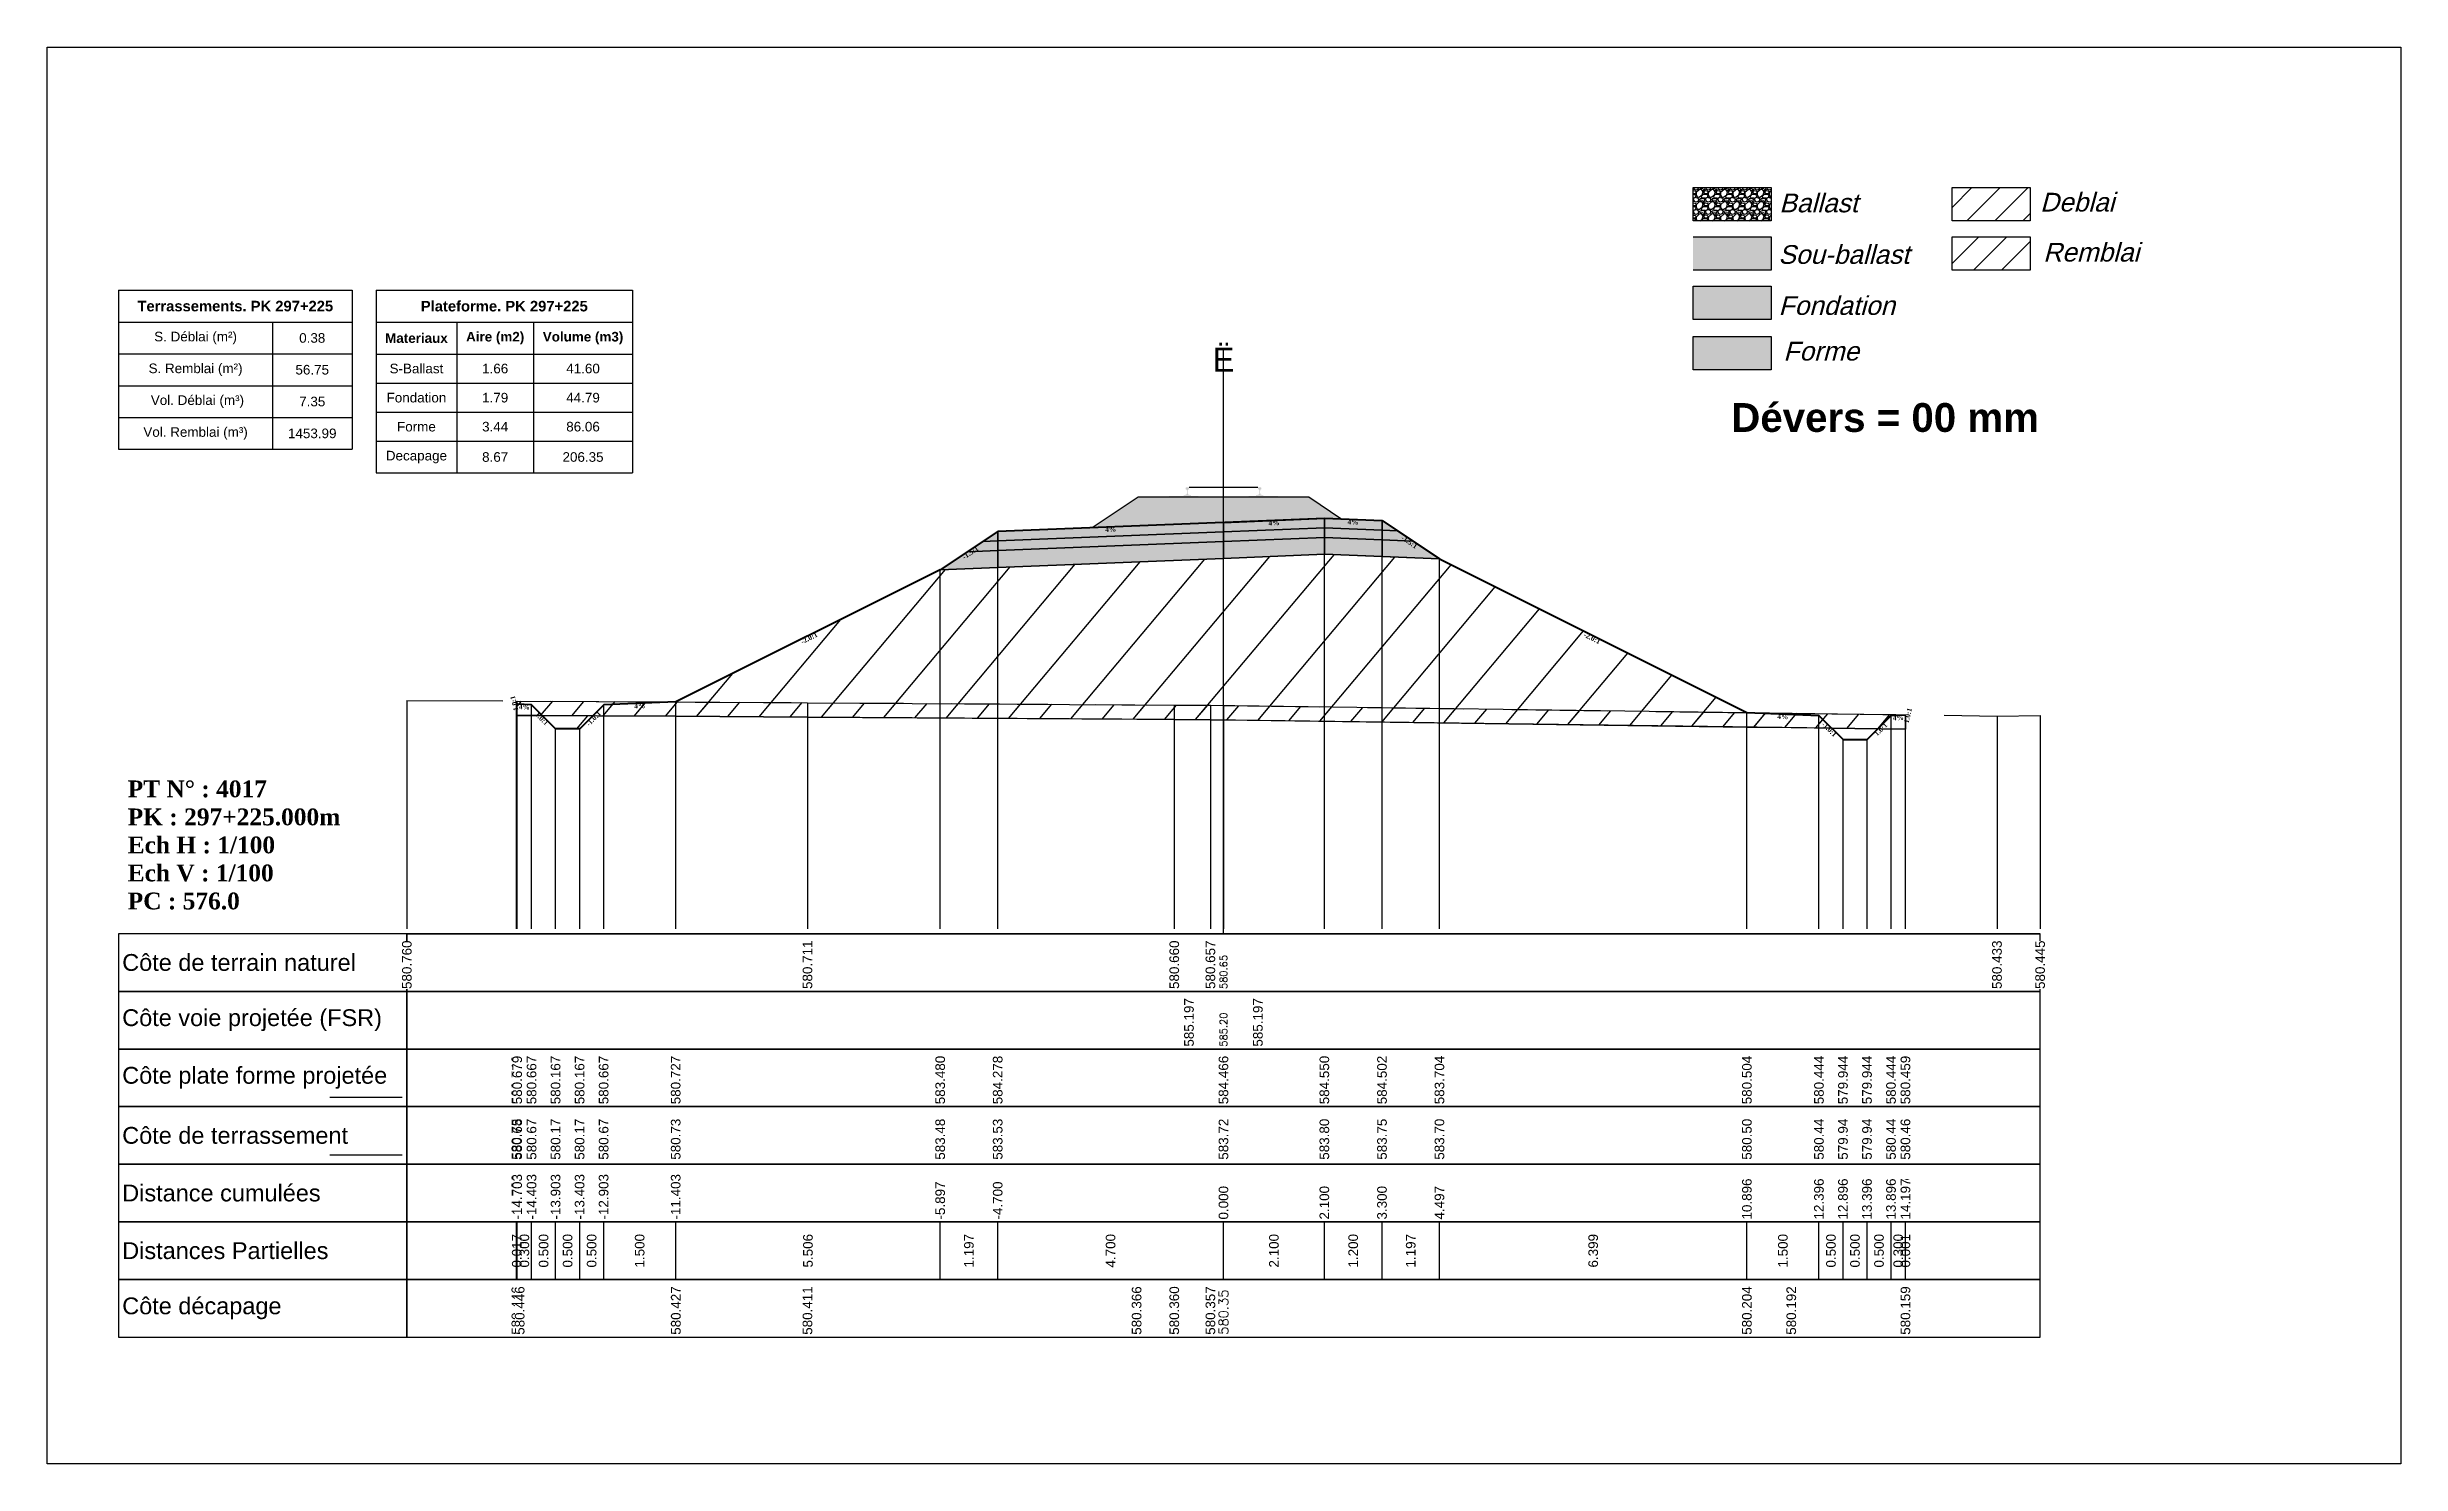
# Model space of a CAD drawing. Header units: millimetres. Extents: x 2762 to 3076, y 916 to 3305.
# Drawn here: x 3026.54 to 3075.54, y 1929.65 to 1959.15 of the extents above; entities that cross this region are included whole.
import ezdxf

# ---------------------------------------------------------------- set-up
doc = ezdxf.new("R2010")
doc.units = ezdxf.units.MM
doc.header["$LTSCALE"] = 2
doc.linetypes.add('CACHE', pattern=[9.525, 6.35, -3.175])
doc.linetypes.add('DASHED', pattern=[0.75, 0.5, -0.25])
for name, color, linetype in [('C-ANNO-TABL', 1, 'Continuous'), ('C-ANNO-TABL-TEXT', 150, 'Continuous'), ('C-ANNO-TABL-TITL', 150, 'Continuous'), ('C-ANNO-TABL-TTBL', 5, 'Continuous'), ('C-ROAD-CORR', 5, 'Continuous'), ('C-ROAD-SCTN', 7, 'Continuous')]:
    doc.layers.add(name, color=color, linetype=linetype)
doc.styles.add('ARIAL', font='arial.ttf')
doc.styles.add('C3D_Etiquette', font='romans.shx')
doc.styles.add('C3D_Profil_Travers', font='romans.shx')
doc.styles.get("Standard").update_dxf_attribs({"font": 'arial.ttf'})

msp = doc.modelspace()

# ---------------------------------------------------------------- texts
at = {"color": 7, "linetype": 'Continuous', "lineweight": -3}
for s, insert, char_height, attachment_point, style in [('{\\fWingdings|b0|i0|c2|p0;Ë}', (3051.03, 1952.384), 0.5, 8, 'C3D_Profil_Travers'), ('{\\fTimes New Roman|b1|i0|c0|p18;PT N° : 4017\\PPK : 297+225.000m\\PEch H : 1/100\\PEch V : 1/100\\PPC : 576.0}', (3028.218, 1941.184), 0.35, 7, 'C3D_Profil_Travers'), ('{\\fArial|b0|i0|c0|p34;Côte de terrain naturel}', (3028.104, 1940.084), 0.35, 4, 'C3D_Etiquette'), ('{\\fArial|b0|i0|c0|p34;Côte plate forme projetée}', (3028.104, 1937.684), 0.35, 4, 'C3D_Etiquette'), ('{\\fArial|b0|i0|c0|p34;Côte de terrassement}', (3028.104, 1936.484), 0.35, 4, 'C3D_Etiquette'), ('{\\fArial|b0|i0|c0|p34;Distance cumulées}', (3028.104, 1935.284), 0.35, 4, 'C3D_Etiquette'), ('{\\fArial|b0|i0|c0|p34;Distances Partielles}', (3028.104, 1934.084), 0.35, 4, 'C3D_Etiquette'), ('{\\fArial|b0|i0|c0|p34;Côte décapage}', (3028.104, 1932.884), 0.35, 4, 'C3D_Etiquette')]:
    msp.add_mtext(s, dxfattribs=dict(at, insert=insert, char_height=char_height, attachment_point=attachment_point, style=style))
at = {"insert": (3061.599, 1951.733), "char_height": 0.6, "attachment_point": 1}
msp.add_mtext_dynamic_manual_height_columns('{\\fArial|b1|i0|c0|p34;Dévers = 00 mm}', width=8.82587, gutter_width=1.25, heights=[0], dxfattribs=at)
at = {"color": 7, "linetype": 'Continuous', "lineweight": -3, "char_height": 0.1, "style": 'C3D_Etiquette'}
for s, insert, width, attachment_point, rotation in [('{\\fTimes New Roman|b1|i0|c0|p18;4%}', (3052.08, 1949.288), 0.37094, 2, 2.2906), ('{\\fTimes New Roman|b1|i0|c0|p18;4%}', (3053.729, 1949.306), 0.42071, 2, 357.7094), ('{\\fTimes New Roman|b1|i0|c0|p18;-1.5:1}', (3045.733, 1948.659), 0.34598, 2, 33.6901), ('{\\fTimes New Roman|b1|i0|c0|p18;4%}', (3048.68, 1949.152), 0.42071, 2, 2.2906), ('{\\fTimes New Roman|b1|i0|c0|p18;-1.5:1}', (3054.926, 1948.883), 0.34598, 2, 326.3099), ('{\\fTimes New Roman|b1|i0|c0|p18;-2.0:1}', (3042.382, 1946.884), 0.34598, 2, 26.5651), ('{\\fTimes New Roman|b1|i0|c0|p18;-2.0:1}', (3058.724, 1946.884), 0.34598, 2, 333.4349), ('{\\fTimes New Roman|b1|i0|c0|p18;1.0:1}', (3036.315, 1945.495), 0.29446, 8, 104.0362), ('{\\fTimes New Roman|b1|i0|c0|p18;4%}', (3036.477, 1945.453), 0.37094, 2, 357.7094), ('{\\fTimes New Roman|b1|i0|c0|p18;-1.0:1}', (3037.88, 1945.198), 0.34598, 2, 45), ('{\\fTimes New Roman|b1|i0|c0|p18;4%}', (3038.877, 1945.477), 0.42071, 2, 2.2906), ('{\\fTimes New Roman|b1|i0|c0|p18;1.0:1}', (3065.23, 1945.24), 0.29446, 2, 75.9638), ('{\\fTimes New Roman|b1|i0|c0|p18;1.0:1}', (3036.874, 1945.198), 0.29001, 2, 315), ('{\\fTimes New Roman|b1|i0|c0|p18;4%}', (3062.676, 1945.254), 0.42071, 2, 357.7094), ('{\\fTimes New Roman|b1|i0|c0|p18;-1.0:1}', (3063.673, 1944.975), 0.34598, 2, 315), ('{\\fTimes New Roman|b1|i0|c0|p18;1.0:1}', (3064.679, 1944.975), 0.29001, 2, 45), ('{\\fTimes New Roman|b1|i0|c0|p18;4%}', (3065.076, 1945.23), 0.37094, 2, 2.2906)]:
    msp.add_mtext(s, dxfattribs=dict(at, insert=insert, width=width, attachment_point=attachment_point, rotation=rotation))
at = {"color": 7, "linetype": 'Continuous', "lineweight": -3, "insert": (3028.104, 1938.884), "char_height": 0.35, "attachment_point": 4}
msp.add_mtext('{\\fArial|b0|i0|c0|p34;Côte voie projetée (FSR)}', dxfattribs=at)
at = {"color": 7, "linetype": 'Continuous', "lineweight": -3, "rotation": 90, "style": 'C3D_Profil_Travers'}
for s, insert, char_height, attachment_point in [('585.20', (3051.03, 1938.334), 0.15, 4), ('{\\fArial|b0|i0|c0|p34;580.75}', (3036.31, 1935.979), 0.2, 4), ('{\\fArial|b0|i0|c0|p34;580.68}', (3036.327, 1935.979), 0.2, 4), ('{\\fArial|b0|i0|c0|p34;580.67}', (3036.627, 1935.979), 0.2, 4), ('{\\fArial|b0|i0|c0|p34;580.17}', (3037.127, 1935.979), 0.2, 4), ('{\\fArial|b0|i0|c0|p34;580.17}', (3037.627, 1935.979), 0.2, 4), ('{\\fArial|b0|i0|c0|p34;580.67}', (3038.127, 1935.979), 0.2, 4), ('{\\fArial|b0|i0|c0|p34;580.73}', (3039.627, 1935.979), 0.2, 4), ('{\\fArial|b0|i0|c0|p34;583.48}', (3045.133, 1935.979), 0.2, 4), ('{\\fArial|b0|i0|c0|p34;583.53}', (3046.33, 1935.979), 0.2, 4), ('{\\fArial|b0|i0|c0|p34;583.72}', (3051.03, 1935.979), 0.2, 4), ('{\\fArial|b0|i0|c0|p34;583.80}', (3053.13, 1935.979), 0.2, 4), ('{\\fArial|b0|i0|c0|p34;583.75}', (3054.33, 1935.979), 0.2, 4), ('{\\fArial|b0|i0|c0|p34;583.70}', (3055.526, 1935.979), 0.2, 4), ('{\\fArial|b0|i0|c0|p34;580.50}', (3061.926, 1935.979), 0.2, 4), ('{\\fArial|b0|i0|c0|p34;580.44}', (3063.426, 1935.979), 0.2, 4), ('{\\fArial|b0|i0|c0|p34;579.94}', (3063.926, 1935.979), 0.2, 4), ('{\\fArial|b0|i0|c0|p34;579.94}', (3064.426, 1935.979), 0.2, 4), ('{\\fArial|b0|i0|c0|p34;580.44}', (3064.926, 1935.979), 0.2, 4), ('{\\fArial|b0|i0|c0|p34;580.46}', (3065.226, 1935.979), 0.2, 4), ('{\\fArial|b0|i0|c0|p34;580.46}', (3065.227, 1935.979), 0.2, 4), ('{\\fArial|b0|i0|c0|p34;0.017}', (3036.318, 1934.084), 0.2, 5), ('{\\fArial|b0|i0|c0|p34;0.300}', (3036.477, 1934.084), 0.2, 5), ('{\\fArial|b0|i0|c0|p34;0.500}', (3036.877, 1934.084), 0.2, 5), ('{\\fArial|b0|i0|c0|p34;0.500}', (3037.377, 1934.084), 0.2, 5), ('{\\fArial|b0|i0|c0|p34;0.500}', (3037.877, 1934.084), 0.2, 5), ('{\\fArial|b0|i0|c0|p34;1.500}', (3038.877, 1934.084), 0.2, 5), ('{\\fArial|b0|i0|c0|p34;5.506}', (3042.38, 1934.084), 0.2, 5), ('{\\fArial|b0|i0|c0|p34;1.197}', (3045.731, 1934.084), 0.2, 5), ('{\\fArial|b0|i0|c0|p34;4.700}', (3048.68, 1934.084), 0.2, 5), ('{\\fArial|b0|i0|c0|p34;2.100}', (3052.08, 1934.084), 0.2, 5), ('{\\fArial|b0|i0|c0|p34;1.200}', (3053.73, 1934.084), 0.2, 5), ('{\\fArial|b0|i0|c0|p34;1.197}', (3054.928, 1934.084), 0.2, 5), ('{\\fArial|b0|i0|c0|p34;6.399}', (3058.726, 1934.084), 0.2, 5), ('{\\fArial|b0|i0|c0|p34;1.500}', (3062.676, 1934.084), 0.2, 5), ('{\\fArial|b0|i0|c0|p34;0.500}', (3063.676, 1934.084), 0.2, 5), ('{\\fArial|b0|i0|c0|p34;0.500}', (3064.176, 1934.084), 0.2, 5), ('{\\fArial|b0|i0|c0|p34;0.500}', (3064.676, 1934.084), 0.2, 5), ('{\\fArial|b0|i0|c0|p34;0.300}', (3065.076, 1934.084), 0.2, 5), ('{\\fArial|b0|i0|c0|p34;0.001}', (3065.226, 1934.084), 0.2, 5)]:
    msp.add_mtext(s, dxfattribs=dict(at, insert=insert, char_height=char_height, attachment_point=attachment_point))
at = {"layer": 'C-ANNO-TABL-TEXT', "color": 7, "style": 'ARIAL', "oblique": 15}
for s, p in [('Ballast', (3062.599, 1955.705)), ('Deblai', (3068.029, 1955.721)), ('Sou-ballast', (3062.579, 1954.632)), ('Remblai', (3068.093, 1954.679)), ('Fondation', (3062.584, 1953.569)), ('Forme', (3062.684, 1952.619))]:
    msp.add_text(s, height=0.39, dxfattribs=at).set_placement(p)
at = {"layer": 'C-ANNO-TABL-TEXT', "color": 7, "linetype": 'Continuous', "lineweight": -3, "char_height": 0.2, "attachment_point": 5, "style": 'ARIAL'}
for s, insert in [('{\\fArial|b0|i0|c0|p34;\\C7;0.38}', (3032.06, 1953.088)), ('{\\fArial|b0|i0|c0|p34;\\C7;56.75}', (3032.06, 1952.426)), ('{\\fArial|b0|i0|c0|p34;\\C7;S-Ballast}', (3034.229, 1952.451)), ('{\\fArial|b0|i0|c0|p34;\\C7;1.66}', (3035.868, 1952.451)), ('{\\C18;\\c0;41.60}', (3037.697, 1952.451)), ('{\\fArial|b0|i0|c0|p34;\\C7;7.35}', (3032.06, 1951.764)), ('{\\fArial|b0|i0|c0|p34;\\C7;Fondation}', (3034.229, 1951.845)), ('{\\fArial|b0|i0|c0|p34;\\C7;1.79}', (3035.868, 1951.845)), ('{\\C18;\\c0;44.79}', (3037.697, 1951.845)), ('{\\fArial|b0|i0|c0|p34;\\C7;1453.99}', (3032.06, 1951.101)), ('{\\fArial|b0|i0|c0|p34;\\C7;Forme}', (3034.229, 1951.241)), ('{\\fArial|b0|i0|c0|p34;\\C7;3.44}', (3035.868, 1951.241)), ('{\\C18;\\c0;86.06}', (3037.697, 1951.241)), ('{\\fArial|b0|i0|c0|p34;\\C7;Decapage}', (3034.229, 1950.609)), ('{\\fArial|b0|i0|c0|p34;\\C7;8.67}', (3035.868, 1950.609)), ('{\\C18;\\c0;206.35}', (3037.697, 1950.609))]:
    msp.add_mtext(s, dxfattribs=dict(at, insert=insert))
at = {"layer": 'C-ANNO-TABL-TITL', "color": 7, "linetype": 'Continuous', "lineweight": -3, "attachment_point": 5, "style": 'ARIAL'}
for s, insert, char_height in [('{\\fArial|b1|i0|c0|p34;\\C7;Terrassements. PK 297+225}', (3030.458, 1953.751), 0.22), ('{\\fArial|b1|i0|c0|p34;\\C18;\\c0;Plateforme. PK 297+225}', (3036.058, 1953.75), 0.22), ('{\\fArial|b0|i0|c0|p34;\\C7;S. Déblai (m²) }', (3029.631, 1953.088), 0.2), ('{\\fArial|b1|i0|c0|p34;\\C7;Materiaux   }', (3034.229, 1953.085), 0.2), ('{\\fArial|b1|i0|c0|p34;\\C7;Aire (m2)}', (3035.868, 1953.085), 0.2), ('{\\fArial|b1|i0|c0|p34;\\C7;Volume (m3)}', (3037.697, 1953.085), 0.2), ('{\\fArial|b0|i0|c0|p34;\\C7;S. Remblai (m²) }', (3029.631, 1952.426), 0.2), ('{\\fArial|b0|i0|c0|p34;\\C7; Vol. Déblai (m³) }', (3029.631, 1951.764), 0.2), ('{\\fArial|b0|i0|c0|p34;\\C7;Vol. Remblai (m³)}', (3029.631, 1951.101), 0.2)]:
    msp.add_mtext(s, dxfattribs=dict(at, insert=insert, char_height=char_height))

# ---------------------------------------------------------------- hatches: boundary and pattern name
h = msp.add_hatch(color=11)
h.dxf.hatch_style = 1
h.paths.add_polyline_path([(3062.431, 1955.191), (3060.805, 1955.191), (3060.805, 1954.499), (3062.431, 1954.499)])
h = msp.add_hatch(color=30)
h.dxf.hatch_style = 1
h.paths.add_polyline_path([(3062.431, 1954.164), (3060.805, 1954.164), (3060.805, 1953.472), (3062.431, 1953.472)])
h = msp.add_hatch(color=83)
h.dxf.hatch_style = 1
h.paths.add_polyline_path([(3062.431, 1953.118), (3060.805, 1953.118), (3060.805, 1952.426), (3062.431, 1952.426)])
at = {"linetype": 'Continuous', "lineweight": -3}
h = msp.add_hatch(dxfattribs=at)
h.set_pattern_fill('GRAVEL', color=252, scale=0.009, style=0)
h.set_pattern_definition([(228.0128, (3048.461781, 1949.368914), (-1.8288, -2.0574), [0.030755, -3.0447435]), (184.96974, (3048.441207, 1949.346054), (2.743199999, 0.228600013), [0.0527764, -5.2248644]), (132.51045, (3048.388629, 1949.341482), (2.286, -2.5146), [0.0372133, -3.684125]), (267.2737, (3048.299475, 1949.284332), (0.2286, 4.572), [0.0480604, -4.7579794]), (292.83365, (3048.297189, 1949.236326), (-1.143, 2.7432), [0.047127, -4.6655827]), (357.2737, (3048.315477, 1949.192892), (-4.572, 0.2286), [0.0480604, -4.7579794]), (37.69424, (3048.363483, 1949.190606), (-2.9718, -2.286), [0.0635574, -6.2921804]), (72.25533, (3048.413775, 1949.229468), (1.6002, 5.0292), [0.0600048, -5.940473]), (121.42957, (3048.432063, 1949.286618), (-1.8288, 2.9718), [0.048223, -4.774099]), (175.23636, (3048.406917, 1949.327766), (2.5146, -0.2286), [0.055054, -2.697654]), (222.39744, (3048.352053, 1949.332338), (-2.7432, -2.5146), [0.071197, -7.0485095]), (138.81407, (3048.52579, 1949.282046), (-1.6002, 1.3716), [0.0243004, -2.405751]), (171.46923, (3048.507501, 1949.298048), (2.9718, -0.4572), [0.0462314, -4.5769175]), (225, (3048.46178, 1949.3049), (-3e-17, -0.2286), [0.032329, -0.29096]), (203.1986, (3048.44578, 1949.332338), (1.143, 0.4572), [0.01741, -1.723556]), (291.8014, (3048.429777, 1949.32548), (-0.2286, 0.6858), [0.024621, -1.206428]), (30.9638, (3048.43892, 1949.30262), (0.6858, 0.4572), [0.039989, -1.292967]), (161.565, (3048.47321, 1949.323194), (0.4572, -0.2286), [0.028916, -0.693981]), (16.38954, (3048.297189, 1949.32548), (2.286, 0.6858), [0.040508, -4.0102944]), (70.34618, (3048.336051, 1949.33691), (-0.9144, -2.5146), [0.033984, -3.3643994]), (293.1986, (3048.47321, 1949.368914), (-0.4572, 1.143), [0.034819, -1.7061465]), (343.61046, (3048.486927, 1949.33691), (-2.286, 0.6858), [0.040508, -4.0102944]), (339.44395, (3048.29719, 1949.183748), (-1.143, 0.4572), [0.039063, -1.914096]), (294.77514, (3048.333765, 1949.170032), (-1.143, 2.5146), [0.0327305, -3.2403234]), (66.8014, (3048.475497, 1949.140314), (0.4572, 1.143), [0.034819, -1.7061465]), (17.35402, (3048.489213, 1949.172318), (-2.9718, -0.9144), [0.0383204, -3.793714]), (69.44395, (3048.363483, 1949.140314), (-0.4572, -1.143), [0.0195316, -1.933628]), (101.3099, (3048.46178, 1949.140314), (-0.2286, 0.9144), [0.011656, -1.1539795]), (165.9638, (3048.459495, 1949.151744), (0.6858, -0.2286), [0.047127, -0.895415]), (186.009, (3048.413775, 1949.163174), (2.286, 0.2286), [0.043674, -4.323723]), (303.69, (3048.43892, 1949.282046), (-0.2286, 0.4572), [0.032969, -0.79126]), (353.15723, (3048.457209, 1949.254614), (3.8862, -0.4572), [0.05756, -5.698441]), (60.9454, (3048.51436, 1949.247756), (-0.9144, -1.6002), [0.023536, -2.330045]), (90, (3048.5258, 1949.26833), (-0.2286, 0.2286), [0.013716, -0.214884]), (120.25644, (3048.409203, 1949.170032), (0.9144, -1.6002), [0.031758, -3.1440547]), (48.0128, (3048.393201, 1949.197464), (1.8288, 2.0574), [0.06151, -3.0139886]), (0, (3048.43435, 1949.24318), (0.2286, 0.2286), [0.059436, -0.169164]), (325.30485, (3048.493785, 1949.243184), (2.286, -1.6002), [0.036145, -3.5783385]), (254.0546, (3048.523503, 1949.22261), (-0.2286, -0.9144), [0.033285, -1.6309485]), (207.64598, (3048.514359, 1949.190606), (-4.3434, -2.286), [0.054193, -5.365122]), (175.42608, (3048.466353, 1949.16546), (-2.9718, 0.2286), [0.0573327, -5.675926])])
h.paths.add_polyline_path([(3048.297, 1949.14), (3049.255, 1949.779), (3052.805, 1949.779), (3053.494, 1949.319), (3053.13, 1949.334)])
msp.add_hatch(color=254, dxfattribs=at).paths.add_polyline_path([(3049.812, 1949.595), (3049.812, 1949.78), (3049.927, 1949.801), (3050.275, 1949.801), (3050.275, 1949.806), (3050.201, 1949.806), (3050.201, 1949.816), (3050.202, 1949.817), (3050.204, 1949.818), (3050.205, 1949.818), (3050.225, 1949.82), (3050.228, 1949.82), (3050.231, 1949.821), (3050.259, 1949.832), (3050.262, 1949.833), (3050.263, 1949.834), (3050.264, 1949.836), (3050.265, 1949.84), (3050.266, 1949.847), (3050.267, 1949.856), (3050.268, 1949.866), (3050.268, 1949.89), (3050.267, 1949.906), (3050.267, 1949.912), (3050.266, 1949.919), (3050.265, 1949.923), (3050.265, 1949.925), (3050.264, 1949.928), (3050.263, 1949.93), (3050.262, 1949.931), (3050.261, 1949.933), (3050.26, 1949.933), (3050.244, 1949.939), (3050.242, 1949.941), (3050.241, 1949.942), (3050.24, 1949.943), (3050.24, 1949.946), (3050.24, 1949.964), (3050.241, 1949.968), (3050.242, 1949.97), (3050.244, 1949.973), (3050.246, 1949.974), (3050.249, 1949.976), (3050.25, 1949.976), (3050.254, 1949.977), (3050.258, 1949.977), (3050.261, 1949.978), (3050.265, 1949.978), (3050.27, 1949.978), (3050.273, 1949.978), (3050.276, 1949.978), (3050.28, 1949.978), (3050.283, 1949.978), (3050.287, 1949.978), (3050.292, 1949.978), (3050.295, 1949.977), (3050.299, 1949.977), (3050.303, 1949.976), (3050.304, 1949.976), (3050.306, 1949.974), (3050.309, 1949.973), (3050.311, 1949.97), (3050.312, 1949.968), (3050.312, 1949.964), (3050.312, 1949.946), (3050.312, 1949.943), (3050.312, 1949.942), (3050.311, 1949.941), (3050.309, 1949.939), (3050.293, 1949.933), (3050.292, 1949.933), (3050.29, 1949.931), (3050.289, 1949.93), (3050.289, 1949.928), (3050.288, 1949.925), (3050.287, 1949.923), (3050.287, 1949.919), (3050.286, 1949.912), (3050.285, 1949.906), (3050.285, 1949.89), (3050.285, 1949.866), (3050.286, 1949.856), (3050.287, 1949.847), (3050.288, 1949.84), (3050.289, 1949.836), (3050.29, 1949.834), (3050.291, 1949.833), (3050.293, 1949.832), (3050.322, 1949.821), (3050.325, 1949.82), (3050.328, 1949.82), (3050.348, 1949.818), (3050.349, 1949.818), (3050.35, 1949.817), (3050.351, 1949.816), (3050.351, 1949.806), (3050.277, 1949.806), (3050.277, 1949.801), (3050.481, 1949.801), (3050.613, 1949.77), (3051.447, 1949.77), (3051.578, 1949.801), (3051.782, 1949.801), (3051.782, 1949.806), (3051.708, 1949.806), (3051.708, 1949.816), (3051.709, 1949.817), (3051.711, 1949.818), (3051.712, 1949.818), (3051.732, 1949.82), (3051.735, 1949.82), (3051.738, 1949.821), (3051.766, 1949.832), (3051.769, 1949.833), (3051.77, 1949.834), (3051.771, 1949.836), (3051.772, 1949.84), (3051.773, 1949.847), (3051.774, 1949.856), (3051.775, 1949.866), (3051.775, 1949.89), (3051.774, 1949.906), (3051.774, 1949.912), (3051.773, 1949.919), (3051.772, 1949.923), (3051.772, 1949.925), (3051.771, 1949.928), (3051.77, 1949.93), (3051.769, 1949.931), (3051.768, 1949.933), (3051.767, 1949.933), (3051.751, 1949.939), (3051.749, 1949.941), (3051.748, 1949.942), (3051.747, 1949.943), (3051.747, 1949.946), (3051.747, 1949.964), (3051.748, 1949.968), (3051.749, 1949.97), (3051.751, 1949.973), (3051.753, 1949.974), (3051.756, 1949.976), (3051.757, 1949.976), (3051.761, 1949.977), (3051.765, 1949.977), (3051.768, 1949.978), (3051.772, 1949.978), (3051.777, 1949.978), (3051.78, 1949.978), (3051.783, 1949.978), (3051.787, 1949.978), (3051.79, 1949.978), (3051.794, 1949.978), (3051.799, 1949.978), (3051.802, 1949.977), (3051.806, 1949.977), (3051.81, 1949.976), (3051.811, 1949.976), (3051.813, 1949.974), (3051.816, 1949.973), (3051.818, 1949.97), (3051.819, 1949.968), (3051.819, 1949.964), (3051.819, 1949.946), (3051.819, 1949.943), (3051.819, 1949.942), (3051.818, 1949.941), (3051.816, 1949.939), (3051.8, 1949.933), (3051.799, 1949.933), (3051.797, 1949.931), (3051.796, 1949.93), (3051.796, 1949.928), (3051.795, 1949.925), (3051.794, 1949.923), (3051.794, 1949.919), (3051.793, 1949.912), (3051.792, 1949.906), (3051.792, 1949.89), (3051.792, 1949.866), (3051.793, 1949.856), (3051.794, 1949.847), (3051.795, 1949.84), (3051.796, 1949.836), (3051.797, 1949.834), (3051.798, 1949.833), (3051.8, 1949.832), (3051.829, 1949.821), (3051.832, 1949.82), (3051.835, 1949.82), (3051.855, 1949.818), (3051.856, 1949.818), (3051.857, 1949.817), (3051.858, 1949.816), (3051.858, 1949.806), (3051.784, 1949.806), (3051.784, 1949.801), (3052.132, 1949.801), (3052.247, 1949.78), (3052.247, 1949.595)])
h = msp.add_hatch(color=11, dxfattribs=at)
h.paths.add_polyline_path([(3054.33, 1949.086), (3054.33, 1949.286), (3054.649, 1949.073)])
h.paths.add_polyline_path([(3053.13, 1949.134), (3053.13, 1949.334), (3054.33, 1949.286), (3054.33, 1949.086)])
h.paths.add_polyline_path([(3051.03, 1949.05), (3051.03, 1949.25), (3053.13, 1949.334), (3053.13, 1949.134)])
h.paths.add_polyline_path([(3046.33, 1948.862), (3046.33, 1949.062), (3051.03, 1949.25), (3051.03, 1949.05)])
h.paths.add_polyline_path([(3046.01, 1948.849), (3046.33, 1949.062), (3046.33, 1948.862)])
h = msp.add_hatch(color=83, dxfattribs=at)
h.paths.add_polyline_path([(3054.33, 1948.536), (3054.33, 1948.886), (3054.968, 1948.86), (3055.526, 1948.488)])
h.paths.add_polyline_path([(3053.13, 1948.584), (3053.13, 1948.934), (3054.33, 1948.886), (3054.33, 1948.536)])
h.paths.add_polyline_path([(3051.03, 1948.5), (3051.03, 1948.85), (3053.13, 1948.934), (3053.13, 1948.584)])
h.paths.add_polyline_path([(3046.33, 1948.312), (3046.33, 1948.662), (3051.03, 1948.85), (3051.03, 1948.5)])
h.paths.add_polyline_path([(3045.133, 1948.264), (3045.691, 1948.636), (3046.33, 1948.662), (3046.33, 1948.312)])
h = msp.add_hatch(color=30, dxfattribs=at)
h.paths.add_polyline_path([(3054.33, 1948.886), (3054.33, 1949.086), (3054.649, 1949.073), (3054.968, 1948.86)])
h.paths.add_polyline_path([(3053.13, 1948.934), (3053.13, 1949.134), (3054.33, 1949.086), (3054.33, 1948.886)])
h.paths.add_polyline_path([(3051.03, 1948.85), (3051.03, 1949.05), (3053.13, 1949.134), (3053.13, 1948.934)])
h.paths.add_polyline_path([(3046.33, 1948.662), (3046.33, 1948.862), (3051.03, 1949.05), (3051.03, 1948.85)])
h.paths.add_polyline_path([(3045.691, 1948.636), (3046.01, 1948.849), (3046.33, 1948.862), (3046.33, 1948.662)])
h = msp.add_hatch(dxfattribs=at)
h.set_pattern_fill('_U', color=3, angle=50, style=0, pattern_type=0)
h.set_pattern_definition([(50, (3064.6488, 1944.9508), (-0.766044, 0.642788), [])])
h.paths.add_polyline_path([(3064.649, 1944.951), (3064.926, 1945.228), (3065.226, 1945.24), (3065.227, 1945.243), (3065.227, 1944.943)])
h.paths.add_polyline_path([(3037.897, 1945.221), (3038.127, 1945.451), (3039.627, 1945.511), (3045.133, 1948.264), (3053.13, 1948.584), (3055.526, 1948.488), (3061.926, 1945.288), (3063.426, 1945.228), (3063.69, 1944.964), (3050.758, 1945.141), (3050.006, 1945.144), (3042.37, 1945.195), (3039.631, 1945.211), (3039.627, 1945.211)])
h.paths.add_polyline_path([(3036.31, 1945.23), (3036.31, 1945.53), (3036.327, 1945.463), (3036.627, 1945.451), (3036.851, 1945.227)])
h = msp.add_hatch(dxfattribs=at)
h.set_pattern_fill('_U', color=150, scale=0.5, angle=50, style=0, pattern_type=0)
h.set_pattern_definition([(50, (3064.64875, 1944.9508), (-0.383022, 0.321394), [])])
h.paths.add_polyline_path([(3064.649, 1944.951), (3064.926, 1945.228), (3065.226, 1945.24), (3065.227, 1945.243), (3065.227, 1944.943)])
h.paths.add_polyline_path([(3061.926, 1945.288), (3065.227, 1945.243), (3065.226, 1945.24), (3064.926, 1945.228), (3064.649, 1944.951), (3063.69, 1944.964), (3063.426, 1945.228)])
h.paths.add_polyline_path([(3037.897, 1945.221), (3038.127, 1945.451), (3039.627, 1945.511), (3042.37, 1945.495), (3050.006, 1945.444), (3050.758, 1945.441), (3061.926, 1945.288), (3063.426, 1945.228), (3063.69, 1944.964), (3050.758, 1945.141), (3050.006, 1945.144), (3042.37, 1945.195), (3039.631, 1945.211), (3039.627, 1945.211)])
h.paths.add_polyline_path([(3036.31, 1945.53), (3039.627, 1945.511), (3038.127, 1945.451), (3037.897, 1945.221), (3036.851, 1945.227), (3036.627, 1945.451), (3036.327, 1945.463)])
h.paths.add_polyline_path([(3036.31, 1945.23), (3036.31, 1945.53), (3036.327, 1945.463), (3036.627, 1945.451), (3036.851, 1945.227)])
h = msp.add_hatch(dxfattribs=at)
h.set_pattern_fill('_U', color=1, angle=50, style=0, pattern_type=0)
h.set_pattern_definition([(50, (3063.69, 1944.9639), (-0.766044, 0.642788), [])])
h.paths.add_polyline_path([(3063.69, 1944.964), (3064.649, 1944.951), (3064.426, 1944.728), (3063.926, 1944.728)])
h.paths.add_polyline_path([(3036.851, 1945.227), (3037.897, 1945.221), (3037.627, 1944.951), (3037.127, 1944.951)])

# ---------------------------------------------------------------- linework, layer by layer
for p, q in [((3060.805, 1956.219), (3062.431, 1956.219)), ((3060.805, 1956.219), (3062.431, 1956.219)), ((3060.805, 1955.527), (3060.805, 1956.219)), ((3062.431, 1956.219), (3062.431, 1955.527)), ((3062.431, 1956.219), (3062.431, 1955.527)), ((3066.198, 1956.219), (3067.824, 1956.219)), ((3066.198, 1955.527), (3066.198, 1956.219)), ((3067.824, 1956.219), (3067.824, 1955.527)), ((3062.431, 1955.527), (3060.805, 1955.527)), ((3062.431, 1955.527), (3060.805, 1955.527)), ((3060.805, 1955.191), (3062.431, 1955.191)), ((3062.431, 1955.191), (3062.431, 1954.499)), ((3067.824, 1955.527), (3066.198, 1955.527)), ((3066.198, 1955.191), (3067.824, 1955.191)), ((3066.198, 1954.499), (3066.198, 1955.191)), ((3067.824, 1955.191), (3067.824, 1954.499)), ((3062.431, 1954.499), (3060.805, 1954.499)), ((3060.805, 1954.164), (3062.431, 1954.164)), ((3060.805, 1953.472), (3060.805, 1954.164)), ((3062.431, 1954.164), (3062.431, 1953.472)), ((3067.824, 1954.499), (3066.198, 1954.499)), ((3062.431, 1953.472), (3060.805, 1953.472)), ((3060.805, 1953.118), (3062.431, 1953.118)), ((3060.805, 1952.426), (3060.805, 1953.118)), ((3062.431, 1953.118), (3062.431, 1952.426)), ((3062.431, 1952.426), (3060.805, 1952.426))]:
    msp.add_line(p, q)
at = {"linetype": 'Continuous'}
for p, q in [((3060.808, 1956.172), (3060.805, 1956.173)), ((3060.805, 1956.17), (3060.808, 1956.172)), ((3060.845, 1956.144), (3060.805, 1956.15)), ((3060.805, 1956.104), (3060.855, 1956.098)), ((3060.805, 1956.083), (3060.831, 1956.083)), ((3060.811, 1956.219), (3060.824, 1956.188)), ((3060.823, 1956.188), (3060.866, 1956.175)), ((3060.83, 1956.086), (3060.864, 1956.063)), ((3060.868, 1956.128), (3060.847, 1956.145)), ((3060.854, 1956.088), (3060.867, 1956.111)), ((3060.866, 1956.175), (3060.91, 1956.188)), ((3060.869, 1956.129), (3060.867, 1956.076)), ((3060.867, 1956.111), (3060.867, 1956.127)), ((3060.934, 1956.175), (3060.875, 1956.122)), ((3060.91, 1956.187), (3060.921, 1956.219)), ((3060.987, 1956.175), (3060.926, 1956.18)), ((3060.967, 1956.193), (3060.943, 1956.219)), ((3061.01, 1956.199), (3060.952, 1956.194)), ((3060.974, 1956.033), (3061.019, 1956.083)), ((3061.014, 1956.131), (3060.986, 1956.176)), ((3060.996, 1956.068), (3061.016, 1956.132)), ((3061.013, 1956.175), (3061.023, 1956.15)), ((3061.032, 1956.183), (3061.014, 1956.176)), ((3061.019, 1956.083), (3061.085, 1956.083)), ((3061.024, 1956.149), (3061.062, 1956.172)), ((3061.049, 1956.152), (3061.024, 1956.127)), ((3061.024, 1956.127), (3061.044, 1956.096)), ((3061.044, 1956.219), (3061.026, 1956.198)), ((3061.044, 1956.219), (3061.026, 1956.198)), ((3061.062, 1956.172), (3061.031, 1956.182)), ((3061.045, 1956.106), (3061.109, 1956.098)), ((3061.099, 1956.144), (3061.049, 1956.151)), ((3061.099, 1956.144), (3061.049, 1956.151)), ((3061.065, 1956.219), (3061.078, 1956.188)), ((3061.065, 1956.219), (3061.078, 1956.188)), ((3061.077, 1956.188), (3061.12, 1956.175)), ((3061.077, 1956.188), (3061.12, 1956.175)), ((3061.084, 1956.086), (3061.118, 1956.063)), ((3061.122, 1956.128), (3061.101, 1956.145)), ((3061.122, 1956.128), (3061.101, 1956.145)), ((3061.108, 1956.088), (3061.121, 1956.111)), ((3061.12, 1956.175), (3061.164, 1956.188)), ((3061.12, 1956.175), (3061.164, 1956.188)), ((3061.123, 1956.129), (3061.121, 1956.076)), ((3061.123, 1956.129), (3061.121, 1956.076)), ((3061.121, 1956.111), (3061.121, 1956.127)), ((3061.121, 1956.111), (3061.121, 1956.127)), ((3061.188, 1956.175), (3061.129, 1956.122)), ((3061.188, 1956.175), (3061.129, 1956.122)), ((3061.164, 1956.187), (3061.175, 1956.219)), ((3061.164, 1956.187), (3061.175, 1956.219)), ((3061.241, 1956.175), (3061.18, 1956.18)), ((3061.241, 1956.175), (3061.18, 1956.18)), ((3061.221, 1956.193), (3061.197, 1956.219)), ((3061.221, 1956.193), (3061.197, 1956.219)), ((3061.264, 1956.199), (3061.206, 1956.194)), ((3061.264, 1956.199), (3061.206, 1956.194)), ((3061.228, 1956.033), (3061.273, 1956.083)), ((3061.228, 1956.033), (3061.273, 1956.083)), ((3061.268, 1956.131), (3061.24, 1956.176)), ((3061.268, 1956.131), (3061.24, 1956.176)), ((3061.25, 1956.068), (3061.27, 1956.132)), ((3061.25, 1956.068), (3061.27, 1956.132)), ((3061.267, 1956.175), (3061.277, 1956.15)), ((3061.267, 1956.175), (3061.277, 1956.15)), ((3061.286, 1956.183), (3061.268, 1956.176)), ((3061.286, 1956.183), (3061.268, 1956.176)), ((3061.273, 1956.083), (3061.339, 1956.083)), ((3061.273, 1956.083), (3061.339, 1956.083)), ((3061.278, 1956.149), (3061.316, 1956.172)), ((3061.278, 1956.149), (3061.316, 1956.172)), ((3061.303, 1956.152), (3061.278, 1956.127)), ((3061.303, 1956.152), (3061.278, 1956.127)), ((3061.278, 1956.127), (3061.298, 1956.096)), ((3061.278, 1956.127), (3061.298, 1956.096)), ((3061.298, 1956.219), (3061.28, 1956.198)), ((3061.298, 1956.219), (3061.28, 1956.198)), ((3061.316, 1956.172), (3061.285, 1956.182)), ((3061.316, 1956.172), (3061.285, 1956.182)), ((3061.299, 1956.106), (3061.363, 1956.098)), ((3061.299, 1956.106), (3061.363, 1956.098)), ((3061.353, 1956.144), (3061.303, 1956.151)), ((3061.353, 1956.144), (3061.303, 1956.151)), ((3061.319, 1956.219), (3061.332, 1956.188)), ((3061.319, 1956.219), (3061.332, 1956.188)), ((3061.331, 1956.188), (3061.374, 1956.175)), ((3061.331, 1956.188), (3061.374, 1956.175)), ((3061.338, 1956.086), (3061.372, 1956.063)), ((3061.338, 1956.086), (3061.372, 1956.063)), ((3061.376, 1956.128), (3061.355, 1956.145)), ((3061.376, 1956.128), (3061.355, 1956.145)), ((3061.362, 1956.088), (3061.375, 1956.111)), ((3061.362, 1956.088), (3061.375, 1956.111)), ((3061.374, 1956.175), (3061.418, 1956.188)), ((3061.374, 1956.175), (3061.418, 1956.188)), ((3061.377, 1956.129), (3061.375, 1956.076)), ((3061.377, 1956.129), (3061.375, 1956.076)), ((3061.375, 1956.111), (3061.375, 1956.127)), ((3061.375, 1956.111), (3061.375, 1956.127)), ((3061.442, 1956.175), (3061.383, 1956.122)), ((3061.442, 1956.175), (3061.383, 1956.122)), ((3061.418, 1956.187), (3061.429, 1956.219)), ((3061.418, 1956.187), (3061.429, 1956.219)), ((3061.495, 1956.175), (3061.434, 1956.18)), ((3061.495, 1956.175), (3061.434, 1956.18)), ((3061.475, 1956.193), (3061.451, 1956.219)), ((3061.475, 1956.193), (3061.451, 1956.219)), ((3061.518, 1956.199), (3061.46, 1956.194)), ((3061.518, 1956.199), (3061.46, 1956.194)), ((3061.482, 1956.033), (3061.527, 1956.083)), ((3061.482, 1956.033), (3061.527, 1956.083)), ((3061.522, 1956.131), (3061.494, 1956.176)), ((3061.522, 1956.131), (3061.494, 1956.176)), ((3061.504, 1956.068), (3061.524, 1956.132)), ((3061.504, 1956.068), (3061.524, 1956.132)), ((3061.521, 1956.175), (3061.531, 1956.15)), ((3061.521, 1956.175), (3061.531, 1956.15)), ((3061.54, 1956.183), (3061.522, 1956.176)), ((3061.54, 1956.183), (3061.522, 1956.176)), ((3061.527, 1956.083), (3061.593, 1956.083)), ((3061.527, 1956.083), (3061.593, 1956.083)), ((3061.532, 1956.149), (3061.57, 1956.172)), ((3061.532, 1956.149), (3061.57, 1956.172)), ((3061.557, 1956.152), (3061.532, 1956.127)), ((3061.557, 1956.152), (3061.532, 1956.127)), ((3061.532, 1956.127), (3061.552, 1956.096)), ((3061.532, 1956.127), (3061.552, 1956.096)), ((3061.552, 1956.219), (3061.534, 1956.198)), ((3061.552, 1956.219), (3061.534, 1956.198)), ((3061.57, 1956.172), (3061.539, 1956.182)), ((3061.57, 1956.172), (3061.539, 1956.182)), ((3061.553, 1956.106), (3061.617, 1956.098)), ((3061.553, 1956.106), (3061.617, 1956.098)), ((3061.607, 1956.144), (3061.557, 1956.151)), ((3061.607, 1956.144), (3061.557, 1956.151)), ((3061.573, 1956.219), (3061.586, 1956.188)), ((3061.573, 1956.219), (3061.586, 1956.188)), ((3061.585, 1956.188), (3061.628, 1956.175)), ((3061.585, 1956.188), (3061.628, 1956.175)), ((3061.592, 1956.086), (3061.626, 1956.063)), ((3061.592, 1956.086), (3061.626, 1956.063)), ((3061.63, 1956.128), (3061.609, 1956.145)), ((3061.63, 1956.128), (3061.609, 1956.145)), ((3061.616, 1956.088), (3061.629, 1956.111)), ((3061.616, 1956.088), (3061.629, 1956.111)), ((3061.628, 1956.175), (3061.672, 1956.188)), ((3061.628, 1956.175), (3061.672, 1956.188)), ((3061.631, 1956.129), (3061.629, 1956.076)), ((3061.631, 1956.129), (3061.629, 1956.076)), ((3061.629, 1956.111), (3061.629, 1956.127)), ((3061.629, 1956.111), (3061.629, 1956.127)), ((3061.696, 1956.175), (3061.637, 1956.122)), ((3061.696, 1956.175), (3061.637, 1956.122)), ((3061.672, 1956.187), (3061.683, 1956.219)), ((3061.672, 1956.187), (3061.683, 1956.219)), ((3061.749, 1956.175), (3061.688, 1956.18)), ((3061.749, 1956.175), (3061.688, 1956.18)), ((3061.729, 1956.193), (3061.705, 1956.219)), ((3061.729, 1956.193), (3061.705, 1956.219)), ((3061.772, 1956.199), (3061.714, 1956.194)), ((3061.772, 1956.199), (3061.714, 1956.194)), ((3061.736, 1956.033), (3061.781, 1956.083)), ((3061.736, 1956.033), (3061.781, 1956.083)), ((3061.776, 1956.131), (3061.748, 1956.176)), ((3061.776, 1956.131), (3061.748, 1956.176)), ((3061.758, 1956.068), (3061.778, 1956.132)), ((3061.758, 1956.068), (3061.778, 1956.132)), ((3061.775, 1956.175), (3061.785, 1956.15)), ((3061.775, 1956.175), (3061.785, 1956.15)), ((3061.794, 1956.183), (3061.776, 1956.176)), ((3061.794, 1956.183), (3061.776, 1956.176)), ((3061.781, 1956.083), (3061.847, 1956.083)), ((3061.781, 1956.083), (3061.847, 1956.083)), ((3061.786, 1956.149), (3061.824, 1956.172)), ((3061.786, 1956.149), (3061.824, 1956.172)), ((3061.811, 1956.152), (3061.786, 1956.127)), ((3061.811, 1956.152), (3061.786, 1956.127)), ((3061.786, 1956.127), (3061.806, 1956.096)), ((3061.786, 1956.127), (3061.806, 1956.096)), ((3061.806, 1956.219), (3061.788, 1956.198)), ((3061.806, 1956.219), (3061.788, 1956.198)), ((3061.824, 1956.172), (3061.793, 1956.182)), ((3061.824, 1956.172), (3061.793, 1956.182)), ((3061.807, 1956.106), (3061.871, 1956.098)), ((3061.807, 1956.106), (3061.871, 1956.098)), ((3061.861, 1956.144), (3061.811, 1956.151)), ((3061.861, 1956.144), (3061.811, 1956.151)), ((3061.827, 1956.219), (3061.84, 1956.188)), ((3061.827, 1956.219), (3061.84, 1956.188)), ((3061.839, 1956.188), (3061.882, 1956.175)), ((3061.839, 1956.188), (3061.882, 1956.175)), ((3061.846, 1956.086), (3061.88, 1956.063)), ((3061.846, 1956.086), (3061.88, 1956.063)), ((3061.884, 1956.128), (3061.863, 1956.145)), ((3061.884, 1956.128), (3061.863, 1956.145)), ((3061.87, 1956.088), (3061.883, 1956.111)), ((3061.87, 1956.088), (3061.883, 1956.111)), ((3061.882, 1956.175), (3061.926, 1956.188)), ((3061.882, 1956.175), (3061.926, 1956.188)), ((3061.885, 1956.129), (3061.883, 1956.076)), ((3061.885, 1956.129), (3061.883, 1956.076)), ((3061.883, 1956.111), (3061.883, 1956.127)), ((3061.883, 1956.111), (3061.883, 1956.127)), ((3061.95, 1956.175), (3061.891, 1956.122)), ((3061.95, 1956.175), (3061.891, 1956.122)), ((3061.926, 1956.187), (3061.937, 1956.219)), ((3061.926, 1956.187), (3061.937, 1956.219)), ((3062.003, 1956.175), (3061.942, 1956.18)), ((3062.003, 1956.175), (3061.942, 1956.18)), ((3061.983, 1956.193), (3061.959, 1956.219)), ((3061.983, 1956.193), (3061.959, 1956.219)), ((3062.026, 1956.199), (3061.968, 1956.194)), ((3062.026, 1956.199), (3061.968, 1956.194)), ((3061.99, 1956.033), (3062.035, 1956.083)), ((3061.99, 1956.033), (3062.035, 1956.083)), ((3062.03, 1956.131), (3062.002, 1956.176)), ((3062.03, 1956.131), (3062.002, 1956.176)), ((3062.012, 1956.068), (3062.032, 1956.132)), ((3062.012, 1956.068), (3062.032, 1956.132)), ((3062.029, 1956.175), (3062.039, 1956.15)), ((3062.029, 1956.175), (3062.039, 1956.15)), ((3062.048, 1956.183), (3062.03, 1956.176)), ((3062.048, 1956.183), (3062.03, 1956.176)), ((3062.035, 1956.083), (3062.101, 1956.083)), ((3062.035, 1956.083), (3062.101, 1956.083)), ((3062.04, 1956.149), (3062.078, 1956.172)), ((3062.04, 1956.149), (3062.078, 1956.172)), ((3062.065, 1956.152), (3062.04, 1956.127)), ((3062.065, 1956.152), (3062.04, 1956.127)), ((3062.04, 1956.127), (3062.06, 1956.096)), ((3062.04, 1956.127), (3062.06, 1956.096)), ((3062.06, 1956.219), (3062.042, 1956.198)), ((3062.06, 1956.219), (3062.042, 1956.198)), ((3062.078, 1956.172), (3062.047, 1956.182)), ((3062.078, 1956.172), (3062.047, 1956.182)), ((3062.061, 1956.106), (3062.125, 1956.098)), ((3062.061, 1956.106), (3062.125, 1956.098)), ((3062.115, 1956.144), (3062.065, 1956.151)), ((3062.115, 1956.144), (3062.065, 1956.151)), ((3062.081, 1956.219), (3062.094, 1956.188)), ((3062.081, 1956.219), (3062.094, 1956.188)), ((3062.093, 1956.188), (3062.136, 1956.175)), ((3062.093, 1956.188), (3062.136, 1956.175)), ((3062.1, 1956.086), (3062.134, 1956.063)), ((3062.1, 1956.086), (3062.134, 1956.063)), ((3062.138, 1956.128), (3062.117, 1956.145)), ((3062.138, 1956.128), (3062.117, 1956.145)), ((3062.124, 1956.088), (3062.137, 1956.111)), ((3062.124, 1956.088), (3062.137, 1956.111)), ((3062.136, 1956.175), (3062.18, 1956.188)), ((3062.136, 1956.175), (3062.18, 1956.188)), ((3062.139, 1956.129), (3062.137, 1956.076)), ((3062.139, 1956.129), (3062.137, 1956.076)), ((3062.137, 1956.111), (3062.137, 1956.127)), ((3062.137, 1956.111), (3062.137, 1956.127)), ((3062.204, 1956.175), (3062.145, 1956.122)), ((3062.204, 1956.175), (3062.145, 1956.122)), ((3062.18, 1956.187), (3062.191, 1956.219)), ((3062.18, 1956.187), (3062.191, 1956.219)), ((3062.257, 1956.175), (3062.196, 1956.18)), ((3062.257, 1956.175), (3062.196, 1956.18)), ((3062.237, 1956.193), (3062.213, 1956.219)), ((3062.237, 1956.193), (3062.213, 1956.219)), ((3062.28, 1956.199), (3062.222, 1956.194)), ((3062.28, 1956.199), (3062.222, 1956.194)), ((3062.244, 1956.033), (3062.289, 1956.083)), ((3062.244, 1956.033), (3062.289, 1956.083)), ((3062.284, 1956.131), (3062.256, 1956.176)), ((3062.284, 1956.131), (3062.256, 1956.176)), ((3062.266, 1956.068), (3062.286, 1956.132)), ((3062.266, 1956.068), (3062.286, 1956.132)), ((3062.283, 1956.175), (3062.293, 1956.15)), ((3062.283, 1956.175), (3062.293, 1956.15)), ((3062.302, 1956.183), (3062.284, 1956.176)), ((3062.302, 1956.183), (3062.284, 1956.176)), ((3062.289, 1956.083), (3062.355, 1956.083)), ((3062.289, 1956.083), (3062.355, 1956.083)), ((3062.294, 1956.149), (3062.332, 1956.172)), ((3062.294, 1956.149), (3062.332, 1956.172)), ((3062.319, 1956.152), (3062.294, 1956.127)), ((3062.319, 1956.152), (3062.294, 1956.127)), ((3062.294, 1956.127), (3062.314, 1956.096)), ((3062.294, 1956.127), (3062.314, 1956.096)), ((3062.314, 1956.219), (3062.296, 1956.198)), ((3062.314, 1956.219), (3062.296, 1956.198)), ((3062.332, 1956.172), (3062.301, 1956.182)), ((3062.332, 1956.172), (3062.301, 1956.182)), ((3062.315, 1956.106), (3062.379, 1956.098)), ((3062.315, 1956.106), (3062.379, 1956.098)), ((3062.369, 1956.144), (3062.319, 1956.151)), ((3062.369, 1956.144), (3062.319, 1956.151)), ((3062.335, 1956.219), (3062.348, 1956.188)), ((3062.335, 1956.219), (3062.348, 1956.188)), ((3062.347, 1956.188), (3062.39, 1956.175)), ((3062.347, 1956.188), (3062.39, 1956.175)), ((3062.354, 1956.086), (3062.388, 1956.063)), ((3062.354, 1956.086), (3062.388, 1956.063)), ((3062.392, 1956.128), (3062.371, 1956.145)), ((3062.392, 1956.128), (3062.371, 1956.145)), ((3062.378, 1956.088), (3062.391, 1956.111)), ((3062.378, 1956.088), (3062.391, 1956.111)), ((3062.39, 1956.175), (3062.431, 1956.187)), ((3062.39, 1956.175), (3062.431, 1956.187)), ((3062.393, 1956.129), (3062.391, 1956.076)), ((3062.393, 1956.129), (3062.391, 1956.076)), ((3062.391, 1956.111), (3062.391, 1956.127)), ((3062.391, 1956.111), (3062.391, 1956.127)), ((3062.431, 1956.151), (3062.399, 1956.122)), ((3062.431, 1956.151), (3062.399, 1956.122)), ((3060.857, 1956.019), (3060.805, 1955.992)), ((3060.808, 1955.918), (3060.805, 1955.919)), ((3060.805, 1955.916), (3060.808, 1955.918)), ((3060.845, 1955.89), (3060.805, 1955.896)), ((3060.805, 1955.85), (3060.855, 1955.844)), ((3060.805, 1955.829), (3060.831, 1955.829)), ((3060.857, 1955.765), (3060.805, 1955.738)), ((3060.808, 1955.664), (3060.805, 1955.665)), ((3060.805, 1955.662), (3060.808, 1955.664)), ((3060.845, 1955.636), (3060.805, 1955.642)), ((3060.805, 1955.596), (3060.855, 1955.59)), ((3060.809, 1955.969), (3060.824, 1955.934)), ((3060.809, 1955.715), (3060.824, 1955.68)), ((3060.81, 1955.969), (3060.826, 1956.005)), ((3060.81, 1955.715), (3060.826, 1955.751)), ((3060.823, 1955.934), (3060.866, 1955.921)), ((3060.823, 1955.68), (3060.866, 1955.667)), ((3060.826, 1956.005), (3060.867, 1956.018)), ((3060.826, 1955.751), (3060.867, 1955.764)), ((3060.83, 1955.832), (3060.864, 1955.809)), ((3060.868, 1955.874), (3060.847, 1955.891)), ((3060.868, 1955.62), (3060.847, 1955.637)), ((3060.864, 1956.061), (3060.854, 1956.025)), ((3060.854, 1955.834), (3060.867, 1955.857)), ((3060.864, 1955.807), (3060.854, 1955.771)), ((3060.854, 1955.58), (3060.867, 1955.603)), ((3060.866, 1956.016), (3060.907, 1956.001)), ((3060.866, 1955.921), (3060.91, 1955.934)), ((3060.866, 1955.762), (3060.907, 1955.747)), ((3060.866, 1955.667), (3060.91, 1955.68)), ((3060.867, 1956.076), (3060.887, 1956.028)), ((3060.869, 1955.875), (3060.867, 1955.822)), ((3060.867, 1955.857), (3060.867, 1955.873)), ((3060.867, 1955.822), (3060.887, 1955.774)), ((3060.869, 1955.621), (3060.867, 1955.568)), ((3060.867, 1955.603), (3060.867, 1955.619)), ((3060.934, 1955.921), (3060.875, 1955.868)), ((3060.934, 1955.667), (3060.875, 1955.614)), ((3060.887, 1956.025), (3060.94, 1956.022)), ((3060.887, 1955.771), (3060.94, 1955.768)), ((3060.906, 1956.003), (3060.921, 1955.97)), ((3060.906, 1955.749), (3060.921, 1955.716)), ((3060.91, 1955.933), (3060.923, 1955.969)), ((3060.91, 1955.679), (3060.923, 1955.715)), ((3060.987, 1955.921), (3060.926, 1955.926)), ((3060.987, 1955.667), (3060.926, 1955.672)), ((3060.967, 1955.939), (3060.939, 1955.969)), ((3060.967, 1955.685), (3060.939, 1955.715)), ((3060.94, 1956.025), (3060.996, 1956.068)), ((3060.94, 1955.969), (3060.948, 1955.989)), ((3060.94, 1955.771), (3060.996, 1955.814)), ((3060.94, 1955.715), (3060.948, 1955.735)), ((3060.996, 1955.989), (3060.948, 1955.984)), ((3060.996, 1955.735), (3060.948, 1955.73)), ((3061.01, 1955.945), (3060.952, 1955.94)), ((3061.01, 1955.691), (3060.952, 1955.686)), ((3060.974, 1955.779), (3061.019, 1955.829)), ((3060.993, 1956.003), (3060.975, 1956.034)), ((3060.993, 1955.749), (3060.975, 1955.78)), ((3061.014, 1955.877), (3060.986, 1955.922)), ((3061.014, 1955.623), (3060.986, 1955.668)), ((3061.055, 1955.999), (3060.991, 1956.004)), ((3061.055, 1955.745), (3060.991, 1955.75)), ((3061.047, 1955.982), (3060.996, 1955.994)), ((3060.996, 1955.814), (3061.016, 1955.878)), ((3061.047, 1955.728), (3060.996, 1955.74)), ((3060.996, 1955.56), (3061.016, 1955.624)), ((3061.013, 1955.921), (3061.023, 1955.896)), ((3061.013, 1955.667), (3061.023, 1955.642)), ((3061.032, 1955.929), (3061.014, 1955.922)), ((3061.032, 1955.675), (3061.014, 1955.668)), ((3061.019, 1955.829), (3061.085, 1955.829)), ((3061.024, 1955.895), (3061.062, 1955.918)), ((3061.049, 1955.898), (3061.024, 1955.873)), ((3061.024, 1955.873), (3061.044, 1955.842)), ((3061.024, 1955.641), (3061.062, 1955.664)), ((3061.049, 1955.644), (3061.024, 1955.619)), ((3061.024, 1955.619), (3061.044, 1955.588)), ((3061.049, 1955.97), (3061.026, 1955.944)), ((3061.049, 1955.716), (3061.026, 1955.69)), ((3061.062, 1955.918), (3061.031, 1955.928)), ((3061.062, 1955.664), (3061.031, 1955.674)), ((3061.045, 1955.852), (3061.109, 1955.844)), ((3061.045, 1955.598), (3061.109, 1955.59)), ((3061.049, 1955.969), (3061.047, 1955.982)), ((3061.049, 1955.715), (3061.047, 1955.728)), ((3061.099, 1955.89), (3061.049, 1955.897)), ((3061.099, 1955.636), (3061.049, 1955.643)), ((3061.111, 1956.019), (3061.058, 1955.991)), ((3061.111, 1955.765), (3061.058, 1955.737)), ((3061.063, 1955.969), (3061.078, 1955.934)), ((3061.063, 1955.715), (3061.078, 1955.68)), ((3061.064, 1955.969), (3061.08, 1956.005)), ((3061.064, 1955.715), (3061.08, 1955.751)), ((3061.077, 1955.934), (3061.12, 1955.921)), ((3061.077, 1955.68), (3061.12, 1955.667)), ((3061.08, 1956.005), (3061.121, 1956.018)), ((3061.08, 1955.751), (3061.121, 1955.764)), ((3061.084, 1955.832), (3061.118, 1955.809)), ((3061.122, 1955.874), (3061.101, 1955.891)), ((3061.122, 1955.62), (3061.101, 1955.637)), ((3061.118, 1956.061), (3061.108, 1956.025)), ((3061.108, 1955.834), (3061.121, 1955.857)), ((3061.118, 1955.807), (3061.108, 1955.771)), ((3061.108, 1955.58), (3061.121, 1955.603)), ((3061.12, 1956.016), (3061.161, 1956.001)), ((3061.12, 1955.921), (3061.164, 1955.934)), ((3061.12, 1955.762), (3061.161, 1955.747)), ((3061.12, 1955.667), (3061.164, 1955.68)), ((3061.121, 1956.076), (3061.141, 1956.028)), ((3061.123, 1955.875), (3061.121, 1955.822)), ((3061.121, 1955.857), (3061.121, 1955.873)), ((3061.121, 1955.822), (3061.141, 1955.774)), ((3061.123, 1955.621), (3061.121, 1955.568)), ((3061.121, 1955.603), (3061.121, 1955.619)), ((3061.188, 1955.921), (3061.129, 1955.868)), ((3061.188, 1955.667), (3061.129, 1955.614)), ((3061.141, 1956.025), (3061.194, 1956.022)), ((3061.141, 1955.771), (3061.194, 1955.768)), ((3061.16, 1956.003), (3061.175, 1955.97)), ((3061.16, 1955.749), (3061.175, 1955.716)), ((3061.164, 1955.933), (3061.177, 1955.969)), ((3061.164, 1955.679), (3061.177, 1955.715)), ((3061.241, 1955.921), (3061.18, 1955.926)), ((3061.241, 1955.667), (3061.18, 1955.672)), ((3061.221, 1955.939), (3061.193, 1955.969)), ((3061.221, 1955.685), (3061.193, 1955.715)), ((3061.194, 1956.025), (3061.25, 1956.068)), ((3061.194, 1956.025), (3061.25, 1956.068)), ((3061.194, 1955.969), (3061.202, 1955.989)), ((3061.194, 1955.771), (3061.25, 1955.814)), ((3061.194, 1955.715), (3061.202, 1955.735)), ((3061.25, 1955.989), (3061.202, 1955.984)), ((3061.25, 1955.735), (3061.202, 1955.73)), ((3061.264, 1955.945), (3061.206, 1955.94)), ((3061.264, 1955.691), (3061.206, 1955.686)), ((3061.228, 1955.779), (3061.273, 1955.829)), ((3061.247, 1956.003), (3061.229, 1956.034)), ((3061.247, 1956.003), (3061.229, 1956.034)), ((3061.247, 1955.749), (3061.229, 1955.78)), ((3061.268, 1955.877), (3061.24, 1955.922)), ((3061.268, 1955.623), (3061.24, 1955.668)), ((3061.309, 1955.999), (3061.245, 1956.004)), ((3061.309, 1955.999), (3061.245, 1956.004)), ((3061.309, 1955.745), (3061.245, 1955.75)), ((3061.301, 1955.982), (3061.25, 1955.994)), ((3061.301, 1955.982), (3061.25, 1955.994)), ((3061.25, 1955.814), (3061.27, 1955.878)), ((3061.301, 1955.728), (3061.25, 1955.74)), ((3061.25, 1955.56), (3061.27, 1955.624)), ((3061.267, 1955.921), (3061.277, 1955.896)), ((3061.267, 1955.667), (3061.277, 1955.642)), ((3061.286, 1955.929), (3061.268, 1955.922)), ((3061.286, 1955.675), (3061.268, 1955.668)), ((3061.273, 1955.829), (3061.339, 1955.829)), ((3061.278, 1955.895), (3061.316, 1955.918)), ((3061.303, 1955.898), (3061.278, 1955.873)), ((3061.278, 1955.873), (3061.298, 1955.842)), ((3061.278, 1955.641), (3061.316, 1955.664)), ((3061.303, 1955.644), (3061.278, 1955.619)), ((3061.278, 1955.619), (3061.298, 1955.588)), ((3061.303, 1955.97), (3061.28, 1955.944)), ((3061.303, 1955.97), (3061.28, 1955.944)), ((3061.303, 1955.716), (3061.28, 1955.69)), ((3061.316, 1955.918), (3061.285, 1955.928)), ((3061.316, 1955.664), (3061.285, 1955.674)), ((3061.299, 1955.852), (3061.363, 1955.844)), ((3061.299, 1955.598), (3061.363, 1955.59)), ((3061.303, 1955.969), (3061.301, 1955.982)), ((3061.303, 1955.969), (3061.301, 1955.982)), ((3061.303, 1955.715), (3061.301, 1955.728)), ((3061.353, 1955.89), (3061.303, 1955.897)), ((3061.353, 1955.636), (3061.303, 1955.643)), ((3061.365, 1956.019), (3061.312, 1955.991)), ((3061.365, 1956.019), (3061.312, 1955.991)), ((3061.365, 1955.765), (3061.312, 1955.737)), ((3061.317, 1955.969), (3061.332, 1955.934)), ((3061.317, 1955.969), (3061.332, 1955.934)), ((3061.317, 1955.715), (3061.332, 1955.68)), ((3061.318, 1955.969), (3061.334, 1956.005)), ((3061.318, 1955.969), (3061.334, 1956.005)), ((3061.318, 1955.715), (3061.334, 1955.751)), ((3061.331, 1955.934), (3061.374, 1955.921)), ((3061.331, 1955.934), (3061.374, 1955.921)), ((3061.331, 1955.68), (3061.374, 1955.667)), ((3061.334, 1956.005), (3061.375, 1956.018)), ((3061.334, 1956.005), (3061.375, 1956.018)), ((3061.334, 1955.751), (3061.375, 1955.764)), ((3061.338, 1955.832), (3061.372, 1955.809)), ((3061.376, 1955.874), (3061.355, 1955.891)), ((3061.376, 1955.62), (3061.355, 1955.637)), ((3061.372, 1956.061), (3061.362, 1956.025)), ((3061.372, 1956.061), (3061.362, 1956.025)), ((3061.362, 1955.834), (3061.375, 1955.857)), ((3061.372, 1955.807), (3061.362, 1955.771)), ((3061.362, 1955.58), (3061.375, 1955.603)), ((3061.374, 1956.016), (3061.415, 1956.001)), ((3061.374, 1956.016), (3061.415, 1956.001)), ((3061.374, 1955.921), (3061.418, 1955.934)), ((3061.374, 1955.921), (3061.418, 1955.934)), ((3061.374, 1955.762), (3061.415, 1955.747)), ((3061.374, 1955.667), (3061.418, 1955.68)), ((3061.375, 1956.076), (3061.395, 1956.028)), ((3061.375, 1956.076), (3061.395, 1956.028)), ((3061.377, 1955.875), (3061.375, 1955.822)), ((3061.375, 1955.857), (3061.375, 1955.873)), ((3061.375, 1955.822), (3061.395, 1955.774)), ((3061.377, 1955.621), (3061.375, 1955.568)), ((3061.375, 1955.603), (3061.375, 1955.619)), ((3061.442, 1955.921), (3061.383, 1955.868)), ((3061.442, 1955.921), (3061.383, 1955.868)), ((3061.442, 1955.667), (3061.383, 1955.614)), ((3061.395, 1956.025), (3061.448, 1956.022)), ((3061.395, 1956.025), (3061.448, 1956.022)), ((3061.395, 1955.771), (3061.448, 1955.768)), ((3061.414, 1956.003), (3061.429, 1955.97)), ((3061.414, 1956.003), (3061.429, 1955.97)), ((3061.414, 1955.749), (3061.429, 1955.716)), ((3061.418, 1955.933), (3061.431, 1955.969)), ((3061.418, 1955.933), (3061.431, 1955.969)), ((3061.418, 1955.679), (3061.431, 1955.715)), ((3061.495, 1955.921), (3061.434, 1955.926)), ((3061.495, 1955.921), (3061.434, 1955.926)), ((3061.495, 1955.667), (3061.434, 1955.672)), ((3061.475, 1955.939), (3061.447, 1955.969)), ((3061.475, 1955.939), (3061.447, 1955.969)), ((3061.475, 1955.685), (3061.447, 1955.715)), ((3061.448, 1956.025), (3061.504, 1956.068)), ((3061.448, 1956.025), (3061.504, 1956.068)), ((3061.448, 1955.969), (3061.456, 1955.989)), ((3061.448, 1955.969), (3061.456, 1955.989)), ((3061.448, 1955.771), (3061.504, 1955.814)), ((3061.448, 1955.771), (3061.504, 1955.814)), ((3061.448, 1955.715), (3061.456, 1955.735)), ((3061.504, 1955.989), (3061.456, 1955.984)), ((3061.504, 1955.989), (3061.456, 1955.984)), ((3061.504, 1955.735), (3061.456, 1955.73)), ((3061.518, 1955.945), (3061.46, 1955.94)), ((3061.518, 1955.945), (3061.46, 1955.94)), ((3061.518, 1955.691), (3061.46, 1955.686)), ((3061.482, 1955.779), (3061.527, 1955.829)), ((3061.482, 1955.779), (3061.527, 1955.829)), ((3061.501, 1956.003), (3061.483, 1956.034)), ((3061.501, 1956.003), (3061.483, 1956.034)), ((3061.501, 1955.749), (3061.483, 1955.78)), ((3061.522, 1955.877), (3061.494, 1955.922)), ((3061.522, 1955.877), (3061.494, 1955.922)), ((3061.522, 1955.623), (3061.494, 1955.668)), ((3061.563, 1955.999), (3061.499, 1956.004)), ((3061.563, 1955.999), (3061.499, 1956.004)), ((3061.563, 1955.745), (3061.499, 1955.75)), ((3061.563, 1955.745), (3061.499, 1955.75)), ((3061.555, 1955.982), (3061.504, 1955.994)), ((3061.555, 1955.982), (3061.504, 1955.994)), ((3061.504, 1955.814), (3061.524, 1955.878)), ((3061.504, 1955.814), (3061.524, 1955.878)), ((3061.555, 1955.728), (3061.504, 1955.74)), ((3061.555, 1955.728), (3061.504, 1955.74)), ((3061.504, 1955.56), (3061.524, 1955.624)), ((3061.521, 1955.921), (3061.531, 1955.896)), ((3061.521, 1955.921), (3061.531, 1955.896)), ((3061.521, 1955.667), (3061.531, 1955.642)), ((3061.54, 1955.929), (3061.522, 1955.922)), ((3061.54, 1955.929), (3061.522, 1955.922)), ((3061.54, 1955.675), (3061.522, 1955.668)), ((3061.527, 1955.829), (3061.593, 1955.829)), ((3061.527, 1955.829), (3061.593, 1955.829)), ((3061.532, 1955.895), (3061.57, 1955.918)), ((3061.532, 1955.895), (3061.57, 1955.918)), ((3061.557, 1955.898), (3061.532, 1955.873)), ((3061.557, 1955.898), (3061.532, 1955.873)), ((3061.532, 1955.873), (3061.552, 1955.842)), ((3061.532, 1955.873), (3061.552, 1955.842)), ((3061.532, 1955.641), (3061.57, 1955.664)), ((3061.557, 1955.644), (3061.532, 1955.619)), ((3061.532, 1955.619), (3061.552, 1955.588)), ((3061.557, 1955.97), (3061.534, 1955.944)), ((3061.557, 1955.97), (3061.534, 1955.944)), ((3061.557, 1955.716), (3061.534, 1955.69)), ((3061.57, 1955.918), (3061.539, 1955.928)), ((3061.57, 1955.918), (3061.539, 1955.928)), ((3061.57, 1955.664), (3061.539, 1955.674)), ((3061.553, 1955.852), (3061.617, 1955.844)), ((3061.553, 1955.852), (3061.617, 1955.844)), ((3061.553, 1955.598), (3061.617, 1955.59)), ((3061.557, 1955.969), (3061.555, 1955.982)), ((3061.557, 1955.969), (3061.555, 1955.982)), ((3061.557, 1955.715), (3061.555, 1955.728)), ((3061.557, 1955.715), (3061.555, 1955.728)), ((3061.607, 1955.89), (3061.557, 1955.897)), ((3061.607, 1955.89), (3061.557, 1955.897)), ((3061.607, 1955.636), (3061.557, 1955.643)), ((3061.619, 1956.019), (3061.566, 1955.991)), ((3061.619, 1956.019), (3061.566, 1955.991)), ((3061.619, 1955.765), (3061.566, 1955.737)), ((3061.619, 1955.765), (3061.566, 1955.737)), ((3061.571, 1955.969), (3061.586, 1955.934)), ((3061.571, 1955.969), (3061.586, 1955.934)), ((3061.571, 1955.715), (3061.586, 1955.68)), ((3061.571, 1955.715), (3061.586, 1955.68)), ((3061.572, 1955.969), (3061.588, 1956.005)), ((3061.572, 1955.969), (3061.588, 1956.005)), ((3061.572, 1955.715), (3061.588, 1955.751)), ((3061.572, 1955.715), (3061.588, 1955.751)), ((3061.585, 1955.934), (3061.628, 1955.921)), ((3061.585, 1955.934), (3061.628, 1955.921)), ((3061.585, 1955.68), (3061.628, 1955.667)), ((3061.585, 1955.68), (3061.628, 1955.667)), ((3061.588, 1956.005), (3061.629, 1956.018)), ((3061.588, 1956.005), (3061.629, 1956.018)), ((3061.588, 1955.751), (3061.629, 1955.764)), ((3061.588, 1955.751), (3061.629, 1955.764)), ((3061.592, 1955.832), (3061.626, 1955.809)), ((3061.592, 1955.832), (3061.626, 1955.809)), ((3061.63, 1955.874), (3061.609, 1955.891)), ((3061.63, 1955.874), (3061.609, 1955.891)), ((3061.63, 1955.62), (3061.609, 1955.637)), ((3061.626, 1956.061), (3061.616, 1956.025)), ((3061.626, 1956.061), (3061.616, 1956.025)), ((3061.616, 1955.834), (3061.629, 1955.857)), ((3061.616, 1955.834), (3061.629, 1955.857)), ((3061.626, 1955.807), (3061.616, 1955.771)), ((3061.626, 1955.807), (3061.616, 1955.771)), ((3061.616, 1955.58), (3061.629, 1955.603)), ((3061.628, 1956.016), (3061.669, 1956.001)), ((3061.628, 1956.016), (3061.669, 1956.001)), ((3061.628, 1955.921), (3061.672, 1955.934)), ((3061.628, 1955.921), (3061.672, 1955.934)), ((3061.628, 1955.762), (3061.669, 1955.747)), ((3061.628, 1955.762), (3061.669, 1955.747)), ((3061.628, 1955.667), (3061.672, 1955.68)), ((3061.628, 1955.667), (3061.672, 1955.68)), ((3061.629, 1956.076), (3061.649, 1956.028)), ((3061.629, 1956.076), (3061.649, 1956.028)), ((3061.631, 1955.875), (3061.629, 1955.822)), ((3061.631, 1955.875), (3061.629, 1955.822)), ((3061.629, 1955.857), (3061.629, 1955.873)), ((3061.629, 1955.857), (3061.629, 1955.873)), ((3061.629, 1955.822), (3061.649, 1955.774)), ((3061.629, 1955.822), (3061.649, 1955.774)), ((3061.631, 1955.621), (3061.629, 1955.568)), ((3061.629, 1955.603), (3061.629, 1955.619)), ((3061.696, 1955.921), (3061.637, 1955.868)), ((3061.696, 1955.921), (3061.637, 1955.868)), ((3061.696, 1955.667), (3061.637, 1955.614)), ((3061.696, 1955.667), (3061.637, 1955.614)), ((3061.649, 1956.025), (3061.702, 1956.022)), ((3061.649, 1956.025), (3061.702, 1956.022)), ((3061.649, 1955.771), (3061.702, 1955.768)), ((3061.649, 1955.771), (3061.702, 1955.768)), ((3061.668, 1956.003), (3061.683, 1955.97)), ((3061.668, 1956.003), (3061.683, 1955.97)), ((3061.668, 1955.749), (3061.683, 1955.716)), ((3061.668, 1955.749), (3061.683, 1955.716)), ((3061.672, 1955.933), (3061.685, 1955.969)), ((3061.672, 1955.933), (3061.685, 1955.969)), ((3061.672, 1955.679), (3061.685, 1955.715)), ((3061.672, 1955.679), (3061.685, 1955.715)), ((3061.749, 1955.921), (3061.688, 1955.926)), ((3061.749, 1955.921), (3061.688, 1955.926)), ((3061.749, 1955.667), (3061.688, 1955.672)), ((3061.749, 1955.667), (3061.688, 1955.672)), ((3061.729, 1955.939), (3061.701, 1955.969)), ((3061.729, 1955.939), (3061.701, 1955.969)), ((3061.729, 1955.685), (3061.701, 1955.715)), ((3061.729, 1955.685), (3061.701, 1955.715)), ((3061.702, 1956.025), (3061.758, 1956.068)), ((3061.702, 1956.025), (3061.758, 1956.068)), ((3061.702, 1955.969), (3061.71, 1955.989)), ((3061.702, 1955.969), (3061.71, 1955.989)), ((3061.702, 1955.771), (3061.758, 1955.814)), ((3061.702, 1955.771), (3061.758, 1955.814)), ((3061.702, 1955.715), (3061.71, 1955.735)), ((3061.702, 1955.715), (3061.71, 1955.735)), ((3061.758, 1955.989), (3061.71, 1955.984)), ((3061.758, 1955.989), (3061.71, 1955.984)), ((3061.758, 1955.735), (3061.71, 1955.73)), ((3061.758, 1955.735), (3061.71, 1955.73)), ((3061.772, 1955.945), (3061.714, 1955.94)), ((3061.772, 1955.945), (3061.714, 1955.94)), ((3061.772, 1955.691), (3061.714, 1955.686)), ((3061.772, 1955.691), (3061.714, 1955.686)), ((3061.736, 1955.779), (3061.781, 1955.829)), ((3061.736, 1955.779), (3061.781, 1955.829)), ((3061.755, 1956.003), (3061.737, 1956.034)), ((3061.755, 1956.003), (3061.737, 1956.034)), ((3061.755, 1955.749), (3061.737, 1955.78)), ((3061.755, 1955.749), (3061.737, 1955.78)), ((3061.776, 1955.877), (3061.748, 1955.922)), ((3061.776, 1955.877), (3061.748, 1955.922)), ((3061.776, 1955.623), (3061.748, 1955.668)), ((3061.776, 1955.623), (3061.748, 1955.668)), ((3061.817, 1955.999), (3061.753, 1956.004)), ((3061.817, 1955.999), (3061.753, 1956.004)), ((3061.817, 1955.745), (3061.753, 1955.75)), ((3061.817, 1955.745), (3061.753, 1955.75)), ((3061.809, 1955.982), (3061.758, 1955.994)), ((3061.809, 1955.982), (3061.758, 1955.994)), ((3061.758, 1955.814), (3061.778, 1955.878)), ((3061.758, 1955.814), (3061.778, 1955.878)), ((3061.809, 1955.728), (3061.758, 1955.74)), ((3061.809, 1955.728), (3061.758, 1955.74)), ((3061.758, 1955.56), (3061.778, 1955.624)), ((3061.758, 1955.56), (3061.778, 1955.624)), ((3061.775, 1955.921), (3061.785, 1955.896)), ((3061.775, 1955.921), (3061.785, 1955.896)), ((3061.775, 1955.667), (3061.785, 1955.642)), ((3061.775, 1955.667), (3061.785, 1955.642)), ((3061.794, 1955.929), (3061.776, 1955.922)), ((3061.794, 1955.929), (3061.776, 1955.922)), ((3061.794, 1955.675), (3061.776, 1955.668)), ((3061.794, 1955.675), (3061.776, 1955.668)), ((3061.781, 1955.829), (3061.847, 1955.829)), ((3061.781, 1955.829), (3061.847, 1955.829)), ((3061.786, 1955.895), (3061.824, 1955.918)), ((3061.786, 1955.895), (3061.824, 1955.918)), ((3061.811, 1955.898), (3061.786, 1955.873)), ((3061.811, 1955.898), (3061.786, 1955.873)), ((3061.786, 1955.873), (3061.806, 1955.842)), ((3061.786, 1955.873), (3061.806, 1955.842)), ((3061.786, 1955.641), (3061.824, 1955.664)), ((3061.786, 1955.641), (3061.824, 1955.664)), ((3061.811, 1955.644), (3061.786, 1955.619)), ((3061.811, 1955.644), (3061.786, 1955.619)), ((3061.786, 1955.619), (3061.806, 1955.588)), ((3061.786, 1955.619), (3061.806, 1955.588)), ((3061.811, 1955.97), (3061.788, 1955.944)), ((3061.811, 1955.97), (3061.788, 1955.944)), ((3061.811, 1955.716), (3061.788, 1955.69)), ((3061.811, 1955.716), (3061.788, 1955.69)), ((3061.824, 1955.918), (3061.793, 1955.928)), ((3061.824, 1955.918), (3061.793, 1955.928)), ((3061.824, 1955.664), (3061.793, 1955.674)), ((3061.824, 1955.664), (3061.793, 1955.674)), ((3061.807, 1955.852), (3061.871, 1955.844)), ((3061.807, 1955.852), (3061.871, 1955.844)), ((3061.807, 1955.598), (3061.871, 1955.59)), ((3061.807, 1955.598), (3061.871, 1955.59)), ((3061.811, 1955.969), (3061.809, 1955.982)), ((3061.811, 1955.969), (3061.809, 1955.982)), ((3061.811, 1955.715), (3061.809, 1955.728)), ((3061.811, 1955.715), (3061.809, 1955.728)), ((3061.861, 1955.89), (3061.811, 1955.897)), ((3061.861, 1955.89), (3061.811, 1955.897)), ((3061.861, 1955.636), (3061.811, 1955.643)), ((3061.861, 1955.636), (3061.811, 1955.643)), ((3061.873, 1956.019), (3061.82, 1955.991)), ((3061.873, 1956.019), (3061.82, 1955.991)), ((3061.873, 1955.765), (3061.82, 1955.737)), ((3061.873, 1955.765), (3061.82, 1955.737)), ((3061.825, 1955.969), (3061.84, 1955.934)), ((3061.825, 1955.969), (3061.84, 1955.934)), ((3061.825, 1955.715), (3061.84, 1955.68)), ((3061.825, 1955.715), (3061.84, 1955.68)), ((3061.826, 1955.969), (3061.842, 1956.005)), ((3061.826, 1955.969), (3061.842, 1956.005)), ((3061.826, 1955.715), (3061.842, 1955.751)), ((3061.826, 1955.715), (3061.842, 1955.751)), ((3061.839, 1955.934), (3061.882, 1955.921)), ((3061.839, 1955.934), (3061.882, 1955.921)), ((3061.839, 1955.68), (3061.882, 1955.667)), ((3061.839, 1955.68), (3061.882, 1955.667)), ((3061.842, 1956.005), (3061.883, 1956.018)), ((3061.842, 1956.005), (3061.883, 1956.018)), ((3061.842, 1955.751), (3061.883, 1955.764)), ((3061.842, 1955.751), (3061.883, 1955.764)), ((3061.846, 1955.832), (3061.88, 1955.809)), ((3061.846, 1955.832), (3061.88, 1955.809)), ((3061.884, 1955.874), (3061.863, 1955.891)), ((3061.884, 1955.874), (3061.863, 1955.891)), ((3061.884, 1955.62), (3061.863, 1955.637)), ((3061.884, 1955.62), (3061.863, 1955.637)), ((3061.88, 1956.061), (3061.87, 1956.025)), ((3061.88, 1956.061), (3061.87, 1956.025)), ((3061.87, 1955.834), (3061.883, 1955.857)), ((3061.87, 1955.834), (3061.883, 1955.857)), ((3061.88, 1955.807), (3061.87, 1955.771)), ((3061.88, 1955.807), (3061.87, 1955.771)), ((3061.87, 1955.58), (3061.883, 1955.603)), ((3061.87, 1955.58), (3061.883, 1955.603)), ((3061.882, 1956.016), (3061.923, 1956.001)), ((3061.882, 1956.016), (3061.923, 1956.001)), ((3061.882, 1955.921), (3061.926, 1955.934)), ((3061.882, 1955.921), (3061.926, 1955.934)), ((3061.882, 1955.762), (3061.923, 1955.747)), ((3061.882, 1955.762), (3061.923, 1955.747)), ((3061.882, 1955.667), (3061.926, 1955.68)), ((3061.882, 1955.667), (3061.926, 1955.68)), ((3061.883, 1956.076), (3061.903, 1956.028)), ((3061.883, 1956.076), (3061.903, 1956.028)), ((3061.885, 1955.875), (3061.883, 1955.822)), ((3061.885, 1955.875), (3061.883, 1955.822)), ((3061.883, 1955.857), (3061.883, 1955.873)), ((3061.883, 1955.857), (3061.883, 1955.873)), ((3061.883, 1955.822), (3061.903, 1955.774)), ((3061.883, 1955.822), (3061.903, 1955.774)), ((3061.885, 1955.621), (3061.883, 1955.568)), ((3061.885, 1955.621), (3061.883, 1955.568)), ((3061.883, 1955.603), (3061.883, 1955.619)), ((3061.883, 1955.603), (3061.883, 1955.619)), ((3061.95, 1955.921), (3061.891, 1955.868)), ((3061.95, 1955.921), (3061.891, 1955.868)), ((3061.95, 1955.667), (3061.891, 1955.614)), ((3061.95, 1955.667), (3061.891, 1955.614)), ((3061.903, 1956.025), (3061.956, 1956.022)), ((3061.903, 1956.025), (3061.956, 1956.022)), ((3061.903, 1955.771), (3061.956, 1955.768)), ((3061.903, 1955.771), (3061.956, 1955.768)), ((3061.922, 1956.003), (3061.937, 1955.97)), ((3061.922, 1956.003), (3061.937, 1955.97)), ((3061.922, 1955.749), (3061.937, 1955.716)), ((3061.922, 1955.749), (3061.937, 1955.716)), ((3061.926, 1955.933), (3061.939, 1955.969)), ((3061.926, 1955.933), (3061.939, 1955.969)), ((3061.926, 1955.679), (3061.939, 1955.715)), ((3061.926, 1955.679), (3061.939, 1955.715)), ((3062.003, 1955.921), (3061.942, 1955.926)), ((3062.003, 1955.921), (3061.942, 1955.926)), ((3062.003, 1955.667), (3061.942, 1955.672)), ((3062.003, 1955.667), (3061.942, 1955.672)), ((3061.983, 1955.939), (3061.955, 1955.969)), ((3061.983, 1955.939), (3061.955, 1955.969)), ((3061.983, 1955.685), (3061.955, 1955.715)), ((3061.983, 1955.685), (3061.955, 1955.715)), ((3061.956, 1956.025), (3062.012, 1956.068)), ((3061.956, 1956.025), (3062.012, 1956.068)), ((3061.956, 1955.969), (3061.964, 1955.989)), ((3061.956, 1955.969), (3061.964, 1955.989)), ((3061.956, 1955.771), (3062.012, 1955.814)), ((3061.956, 1955.771), (3062.012, 1955.814)), ((3061.956, 1955.715), (3061.964, 1955.735)), ((3061.956, 1955.715), (3061.964, 1955.735)), ((3062.012, 1955.989), (3061.964, 1955.984)), ((3062.012, 1955.989), (3061.964, 1955.984)), ((3062.012, 1955.735), (3061.964, 1955.73)), ((3062.012, 1955.735), (3061.964, 1955.73)), ((3062.026, 1955.945), (3061.968, 1955.94)), ((3062.026, 1955.945), (3061.968, 1955.94)), ((3062.026, 1955.691), (3061.968, 1955.686)), ((3062.026, 1955.691), (3061.968, 1955.686)), ((3061.99, 1955.779), (3062.035, 1955.829)), ((3061.99, 1955.779), (3062.035, 1955.829)), ((3062.009, 1956.003), (3061.991, 1956.034)), ((3062.009, 1956.003), (3061.991, 1956.034)), ((3062.009, 1955.749), (3061.991, 1955.78)), ((3062.009, 1955.749), (3061.991, 1955.78)), ((3062.03, 1955.877), (3062.002, 1955.922)), ((3062.03, 1955.877), (3062.002, 1955.922)), ((3062.03, 1955.623), (3062.002, 1955.668)), ((3062.03, 1955.623), (3062.002, 1955.668)), ((3062.071, 1955.999), (3062.007, 1956.004)), ((3062.071, 1955.999), (3062.007, 1956.004)), ((3062.071, 1955.745), (3062.007, 1955.75)), ((3062.071, 1955.745), (3062.007, 1955.75)), ((3062.063, 1955.982), (3062.012, 1955.994)), ((3062.063, 1955.982), (3062.012, 1955.994)), ((3062.012, 1955.814), (3062.032, 1955.878)), ((3062.012, 1955.814), (3062.032, 1955.878)), ((3062.063, 1955.728), (3062.012, 1955.74)), ((3062.063, 1955.728), (3062.012, 1955.74)), ((3062.012, 1955.56), (3062.032, 1955.624)), ((3062.012, 1955.56), (3062.032, 1955.624)), ((3062.029, 1955.921), (3062.039, 1955.896)), ((3062.029, 1955.921), (3062.039, 1955.896)), ((3062.029, 1955.667), (3062.039, 1955.642)), ((3062.029, 1955.667), (3062.039, 1955.642)), ((3062.048, 1955.929), (3062.03, 1955.922)), ((3062.048, 1955.929), (3062.03, 1955.922)), ((3062.048, 1955.675), (3062.03, 1955.668)), ((3062.048, 1955.675), (3062.03, 1955.668)), ((3062.035, 1955.829), (3062.101, 1955.829)), ((3062.035, 1955.829), (3062.101, 1955.829)), ((3062.04, 1955.895), (3062.078, 1955.918)), ((3062.04, 1955.895), (3062.078, 1955.918)), ((3062.065, 1955.898), (3062.04, 1955.873)), ((3062.065, 1955.898), (3062.04, 1955.873)), ((3062.04, 1955.873), (3062.06, 1955.842)), ((3062.04, 1955.873), (3062.06, 1955.842)), ((3062.04, 1955.641), (3062.078, 1955.664)), ((3062.04, 1955.641), (3062.078, 1955.664)), ((3062.065, 1955.644), (3062.04, 1955.619)), ((3062.065, 1955.644), (3062.04, 1955.619)), ((3062.04, 1955.619), (3062.06, 1955.588)), ((3062.04, 1955.619), (3062.06, 1955.588)), ((3062.065, 1955.97), (3062.042, 1955.944)), ((3062.065, 1955.97), (3062.042, 1955.944)), ((3062.065, 1955.716), (3062.042, 1955.69)), ((3062.065, 1955.716), (3062.042, 1955.69)), ((3062.078, 1955.918), (3062.047, 1955.928)), ((3062.078, 1955.918), (3062.047, 1955.928)), ((3062.078, 1955.664), (3062.047, 1955.674)), ((3062.078, 1955.664), (3062.047, 1955.674)), ((3062.061, 1955.852), (3062.125, 1955.844)), ((3062.061, 1955.852), (3062.125, 1955.844)), ((3062.061, 1955.598), (3062.125, 1955.59)), ((3062.061, 1955.598), (3062.125, 1955.59)), ((3062.065, 1955.969), (3062.063, 1955.982)), ((3062.065, 1955.969), (3062.063, 1955.982)), ((3062.065, 1955.715), (3062.063, 1955.728)), ((3062.065, 1955.715), (3062.063, 1955.728)), ((3062.115, 1955.89), (3062.065, 1955.897)), ((3062.115, 1955.89), (3062.065, 1955.897)), ((3062.115, 1955.636), (3062.065, 1955.643)), ((3062.115, 1955.636), (3062.065, 1955.643)), ((3062.127, 1956.019), (3062.074, 1955.991)), ((3062.127, 1956.019), (3062.074, 1955.991)), ((3062.127, 1955.765), (3062.074, 1955.737)), ((3062.127, 1955.765), (3062.074, 1955.737)), ((3062.079, 1955.969), (3062.094, 1955.934)), ((3062.079, 1955.969), (3062.094, 1955.934)), ((3062.079, 1955.715), (3062.094, 1955.68)), ((3062.079, 1955.715), (3062.094, 1955.68)), ((3062.08, 1955.969), (3062.096, 1956.005)), ((3062.08, 1955.969), (3062.096, 1956.005)), ((3062.08, 1955.715), (3062.096, 1955.751)), ((3062.08, 1955.715), (3062.096, 1955.751)), ((3062.093, 1955.934), (3062.136, 1955.921)), ((3062.093, 1955.934), (3062.136, 1955.921)), ((3062.093, 1955.68), (3062.136, 1955.667)), ((3062.093, 1955.68), (3062.136, 1955.667)), ((3062.096, 1956.005), (3062.137, 1956.018)), ((3062.096, 1956.005), (3062.137, 1956.018)), ((3062.096, 1955.751), (3062.137, 1955.764)), ((3062.096, 1955.751), (3062.137, 1955.764)), ((3062.1, 1955.832), (3062.134, 1955.809)), ((3062.1, 1955.832), (3062.134, 1955.809)), ((3062.138, 1955.874), (3062.117, 1955.891)), ((3062.138, 1955.874), (3062.117, 1955.891)), ((3062.138, 1955.62), (3062.117, 1955.637)), ((3062.138, 1955.62), (3062.117, 1955.637)), ((3062.134, 1956.061), (3062.124, 1956.025)), ((3062.134, 1956.061), (3062.124, 1956.025)), ((3062.124, 1955.834), (3062.137, 1955.857)), ((3062.124, 1955.834), (3062.137, 1955.857)), ((3062.134, 1955.807), (3062.124, 1955.771)), ((3062.134, 1955.807), (3062.124, 1955.771)), ((3062.124, 1955.58), (3062.137, 1955.603)), ((3062.124, 1955.58), (3062.137, 1955.603)), ((3062.136, 1956.016), (3062.177, 1956.001)), ((3062.136, 1956.016), (3062.177, 1956.001)), ((3062.136, 1955.921), (3062.18, 1955.934)), ((3062.136, 1955.921), (3062.18, 1955.934)), ((3062.136, 1955.762), (3062.177, 1955.747)), ((3062.136, 1955.762), (3062.177, 1955.747)), ((3062.136, 1955.667), (3062.18, 1955.68)), ((3062.136, 1955.667), (3062.18, 1955.68)), ((3062.137, 1956.076), (3062.157, 1956.028)), ((3062.137, 1956.076), (3062.157, 1956.028)), ((3062.139, 1955.875), (3062.137, 1955.822)), ((3062.139, 1955.875), (3062.137, 1955.822)), ((3062.137, 1955.857), (3062.137, 1955.873)), ((3062.137, 1955.857), (3062.137, 1955.873)), ((3062.137, 1955.822), (3062.157, 1955.774)), ((3062.137, 1955.822), (3062.157, 1955.774)), ((3062.139, 1955.621), (3062.137, 1955.568)), ((3062.139, 1955.621), (3062.137, 1955.568)), ((3062.137, 1955.603), (3062.137, 1955.619)), ((3062.137, 1955.603), (3062.137, 1955.619)), ((3062.204, 1955.921), (3062.145, 1955.868)), ((3062.204, 1955.921), (3062.145, 1955.868)), ((3062.204, 1955.667), (3062.145, 1955.614)), ((3062.204, 1955.667), (3062.145, 1955.614)), ((3062.157, 1956.025), (3062.21, 1956.022)), ((3062.157, 1956.025), (3062.21, 1956.022)), ((3062.157, 1955.771), (3062.21, 1955.768)), ((3062.157, 1955.771), (3062.21, 1955.768)), ((3062.176, 1956.003), (3062.191, 1955.97)), ((3062.176, 1956.003), (3062.191, 1955.97)), ((3062.176, 1955.749), (3062.191, 1955.716)), ((3062.176, 1955.749), (3062.191, 1955.716)), ((3062.18, 1955.933), (3062.193, 1955.969)), ((3062.18, 1955.933), (3062.193, 1955.969)), ((3062.18, 1955.679), (3062.193, 1955.715)), ((3062.18, 1955.679), (3062.193, 1955.715)), ((3062.257, 1955.921), (3062.196, 1955.926)), ((3062.257, 1955.921), (3062.196, 1955.926)), ((3062.257, 1955.667), (3062.196, 1955.672)), ((3062.257, 1955.667), (3062.196, 1955.672)), ((3062.237, 1955.939), (3062.209, 1955.969)), ((3062.237, 1955.939), (3062.209, 1955.969)), ((3062.237, 1955.685), (3062.209, 1955.715)), ((3062.237, 1955.685), (3062.209, 1955.715)), ((3062.21, 1956.025), (3062.266, 1956.068)), ((3062.21, 1956.025), (3062.266, 1956.068)), ((3062.21, 1955.969), (3062.218, 1955.989)), ((3062.21, 1955.969), (3062.218, 1955.989)), ((3062.21, 1955.771), (3062.266, 1955.814)), ((3062.21, 1955.771), (3062.266, 1955.814)), ((3062.21, 1955.715), (3062.218, 1955.735)), ((3062.21, 1955.715), (3062.218, 1955.735)), ((3062.266, 1955.989), (3062.218, 1955.984)), ((3062.266, 1955.989), (3062.218, 1955.984)), ((3062.266, 1955.735), (3062.218, 1955.73)), ((3062.266, 1955.735), (3062.218, 1955.73)), ((3062.28, 1955.945), (3062.222, 1955.94)), ((3062.28, 1955.945), (3062.222, 1955.94)), ((3062.28, 1955.691), (3062.222, 1955.686)), ((3062.28, 1955.691), (3062.222, 1955.686)), ((3062.244, 1955.779), (3062.289, 1955.829)), ((3062.244, 1955.779), (3062.289, 1955.829)), ((3062.263, 1956.003), (3062.245, 1956.034)), ((3062.263, 1956.003), (3062.245, 1956.034)), ((3062.263, 1955.749), (3062.245, 1955.78)), ((3062.263, 1955.749), (3062.245, 1955.78)), ((3062.284, 1955.877), (3062.256, 1955.922)), ((3062.284, 1955.877), (3062.256, 1955.922)), ((3062.284, 1955.623), (3062.256, 1955.668)), ((3062.284, 1955.623), (3062.256, 1955.668)), ((3062.325, 1955.999), (3062.261, 1956.004)), ((3062.325, 1955.999), (3062.261, 1956.004)), ((3062.325, 1955.745), (3062.261, 1955.75)), ((3062.325, 1955.745), (3062.261, 1955.75)), ((3062.317, 1955.982), (3062.266, 1955.994)), ((3062.317, 1955.982), (3062.266, 1955.994)), ((3062.266, 1955.814), (3062.286, 1955.878)), ((3062.266, 1955.814), (3062.286, 1955.878)), ((3062.317, 1955.728), (3062.266, 1955.74)), ((3062.317, 1955.728), (3062.266, 1955.74)), ((3062.266, 1955.56), (3062.286, 1955.624)), ((3062.266, 1955.56), (3062.286, 1955.624)), ((3062.283, 1955.921), (3062.293, 1955.896)), ((3062.283, 1955.921), (3062.293, 1955.896)), ((3062.283, 1955.667), (3062.293, 1955.642)), ((3062.283, 1955.667), (3062.293, 1955.642)), ((3062.302, 1955.929), (3062.284, 1955.922)), ((3062.302, 1955.929), (3062.284, 1955.922)), ((3062.302, 1955.675), (3062.284, 1955.668)), ((3062.302, 1955.675), (3062.284, 1955.668)), ((3062.289, 1955.829), (3062.355, 1955.829)), ((3062.289, 1955.829), (3062.355, 1955.829)), ((3062.294, 1955.895), (3062.332, 1955.918)), ((3062.294, 1955.895), (3062.332, 1955.918)), ((3062.319, 1955.898), (3062.294, 1955.873)), ((3062.319, 1955.898), (3062.294, 1955.873)), ((3062.294, 1955.873), (3062.314, 1955.842)), ((3062.294, 1955.873), (3062.314, 1955.842)), ((3062.294, 1955.641), (3062.332, 1955.664)), ((3062.294, 1955.641), (3062.332, 1955.664)), ((3062.319, 1955.644), (3062.294, 1955.619)), ((3062.319, 1955.644), (3062.294, 1955.619)), ((3062.294, 1955.619), (3062.314, 1955.588)), ((3062.294, 1955.619), (3062.314, 1955.588)), ((3062.319, 1955.97), (3062.296, 1955.944)), ((3062.319, 1955.97), (3062.296, 1955.944)), ((3062.319, 1955.716), (3062.296, 1955.69)), ((3062.319, 1955.716), (3062.296, 1955.69)), ((3062.332, 1955.918), (3062.301, 1955.928)), ((3062.332, 1955.918), (3062.301, 1955.928)), ((3062.332, 1955.664), (3062.301, 1955.674)), ((3062.332, 1955.664), (3062.301, 1955.674)), ((3062.315, 1955.852), (3062.379, 1955.844)), ((3062.315, 1955.852), (3062.379, 1955.844)), ((3062.315, 1955.598), (3062.379, 1955.59)), ((3062.315, 1955.598), (3062.379, 1955.59)), ((3062.319, 1955.969), (3062.317, 1955.982)), ((3062.319, 1955.969), (3062.317, 1955.982)), ((3062.319, 1955.715), (3062.317, 1955.728)), ((3062.319, 1955.715), (3062.317, 1955.728)), ((3062.369, 1955.89), (3062.319, 1955.897)), ((3062.369, 1955.89), (3062.319, 1955.897)), ((3062.369, 1955.636), (3062.319, 1955.643)), ((3062.369, 1955.636), (3062.319, 1955.643)), ((3062.381, 1956.019), (3062.328, 1955.991)), ((3062.381, 1956.019), (3062.328, 1955.991)), ((3062.381, 1955.765), (3062.328, 1955.737)), ((3062.381, 1955.765), (3062.328, 1955.737)), ((3062.333, 1955.969), (3062.348, 1955.934)), ((3062.333, 1955.969), (3062.348, 1955.934)), ((3062.333, 1955.715), (3062.348, 1955.68)), ((3062.333, 1955.715), (3062.348, 1955.68)), ((3062.334, 1955.969), (3062.35, 1956.005)), ((3062.334, 1955.969), (3062.35, 1956.005)), ((3062.334, 1955.715), (3062.35, 1955.751)), ((3062.334, 1955.715), (3062.35, 1955.751)), ((3062.347, 1955.934), (3062.39, 1955.921)), ((3062.347, 1955.934), (3062.39, 1955.921)), ((3062.347, 1955.68), (3062.39, 1955.667)), ((3062.347, 1955.68), (3062.39, 1955.667)), ((3062.35, 1956.005), (3062.391, 1956.018)), ((3062.35, 1956.005), (3062.391, 1956.018)), ((3062.35, 1955.751), (3062.391, 1955.764)), ((3062.35, 1955.751), (3062.391, 1955.764)), ((3062.354, 1955.832), (3062.388, 1955.809)), ((3062.354, 1955.832), (3062.388, 1955.809)), ((3062.392, 1955.874), (3062.371, 1955.891)), ((3062.392, 1955.874), (3062.371, 1955.891)), ((3062.392, 1955.62), (3062.371, 1955.637)), ((3062.392, 1955.62), (3062.371, 1955.637)), ((3062.388, 1956.061), (3062.378, 1956.025)), ((3062.388, 1956.061), (3062.378, 1956.025)), ((3062.378, 1955.834), (3062.391, 1955.857)), ((3062.378, 1955.834), (3062.391, 1955.857)), ((3062.388, 1955.807), (3062.378, 1955.771)), ((3062.388, 1955.807), (3062.378, 1955.771)), ((3062.378, 1955.58), (3062.391, 1955.603)), ((3062.378, 1955.58), (3062.391, 1955.603)), ((3062.39, 1956.016), (3062.431, 1956.001)), ((3062.39, 1956.016), (3062.431, 1956.001)), ((3062.39, 1955.921), (3062.431, 1955.933)), ((3062.39, 1955.921), (3062.431, 1955.933)), ((3062.39, 1955.762), (3062.431, 1955.747)), ((3062.39, 1955.762), (3062.431, 1955.747)), ((3062.39, 1955.667), (3062.431, 1955.679)), ((3062.39, 1955.667), (3062.431, 1955.679)), ((3062.391, 1956.076), (3062.411, 1956.028)), ((3062.391, 1956.076), (3062.411, 1956.028)), ((3062.393, 1955.875), (3062.391, 1955.822)), ((3062.393, 1955.875), (3062.391, 1955.822)), ((3062.391, 1955.857), (3062.391, 1955.873)), ((3062.391, 1955.857), (3062.391, 1955.873)), ((3062.391, 1955.822), (3062.411, 1955.774)), ((3062.391, 1955.822), (3062.411, 1955.774)), ((3062.393, 1955.621), (3062.391, 1955.568)), ((3062.393, 1955.621), (3062.391, 1955.568)), ((3062.391, 1955.603), (3062.391, 1955.619)), ((3062.391, 1955.603), (3062.391, 1955.619)), ((3062.431, 1955.897), (3062.399, 1955.868)), ((3062.431, 1955.897), (3062.399, 1955.868)), ((3062.431, 1955.643), (3062.399, 1955.614)), ((3062.431, 1955.643), (3062.399, 1955.614)), ((3062.411, 1956.025), (3062.431, 1956.024)), ((3062.411, 1956.025), (3062.431, 1956.024)), ((3062.411, 1955.771), (3062.431, 1955.77)), ((3062.411, 1955.771), (3062.431, 1955.77)), ((3062.43, 1956.003), (3062.431, 1956)), ((3062.43, 1956.003), (3062.431, 1956)), ((3062.43, 1955.749), (3062.431, 1955.746)), ((3062.43, 1955.749), (3062.431, 1955.746)), ((3060.805, 1955.575), (3060.831, 1955.575)), ((3060.83, 1955.578), (3060.864, 1955.555)), ((3060.864, 1955.553), (3060.856, 1955.527)), ((3060.867, 1955.568), (3060.885, 1955.527)), ((3060.952, 1955.527), (3060.996, 1955.56)), ((3060.975, 1955.527), (3061.019, 1955.575)), ((3061.019, 1955.575), (3061.085, 1955.575)), ((3061.084, 1955.578), (3061.118, 1955.555)), ((3061.118, 1955.553), (3061.11, 1955.527)), ((3061.121, 1955.568), (3061.139, 1955.527)), ((3061.206, 1955.527), (3061.25, 1955.56)), ((3061.229, 1955.527), (3061.273, 1955.575)), ((3061.273, 1955.575), (3061.339, 1955.575)), ((3061.338, 1955.578), (3061.372, 1955.555)), ((3061.372, 1955.553), (3061.364, 1955.527)), ((3061.375, 1955.568), (3061.393, 1955.527)), ((3061.46, 1955.527), (3061.504, 1955.56)), ((3061.483, 1955.527), (3061.527, 1955.575)), ((3061.527, 1955.575), (3061.593, 1955.575)), ((3061.592, 1955.578), (3061.626, 1955.555)), ((3061.626, 1955.553), (3061.618, 1955.527)), ((3061.629, 1955.568), (3061.647, 1955.527)), ((3061.714, 1955.527), (3061.758, 1955.56)), ((3061.714, 1955.527), (3061.758, 1955.56)), ((3061.737, 1955.527), (3061.781, 1955.575)), ((3061.737, 1955.527), (3061.781, 1955.575)), ((3061.781, 1955.575), (3061.847, 1955.575)), ((3061.781, 1955.575), (3061.847, 1955.575)), ((3061.846, 1955.578), (3061.88, 1955.555)), ((3061.846, 1955.578), (3061.88, 1955.555)), ((3061.88, 1955.553), (3061.872, 1955.527)), ((3061.88, 1955.553), (3061.872, 1955.527)), ((3061.883, 1955.568), (3061.901, 1955.527)), ((3061.883, 1955.568), (3061.901, 1955.527)), ((3061.968, 1955.527), (3062.012, 1955.56)), ((3061.968, 1955.527), (3062.012, 1955.56)), ((3061.991, 1955.527), (3062.035, 1955.575)), ((3061.991, 1955.527), (3062.035, 1955.575)), ((3062.035, 1955.575), (3062.101, 1955.575)), ((3062.035, 1955.575), (3062.101, 1955.575)), ((3062.1, 1955.578), (3062.134, 1955.555)), ((3062.1, 1955.578), (3062.134, 1955.555)), ((3062.134, 1955.553), (3062.126, 1955.527)), ((3062.134, 1955.553), (3062.126, 1955.527)), ((3062.137, 1955.568), (3062.155, 1955.527)), ((3062.137, 1955.568), (3062.155, 1955.527)), ((3062.222, 1955.527), (3062.266, 1955.56)), ((3062.222, 1955.527), (3062.266, 1955.56)), ((3062.245, 1955.527), (3062.289, 1955.575)), ((3062.245, 1955.527), (3062.289, 1955.575)), ((3062.289, 1955.575), (3062.355, 1955.575)), ((3062.289, 1955.575), (3062.355, 1955.575)), ((3062.354, 1955.578), (3062.388, 1955.555)), ((3062.354, 1955.578), (3062.388, 1955.555)), ((3062.388, 1955.553), (3062.38, 1955.527)), ((3062.388, 1955.553), (3062.38, 1955.527)), ((3062.391, 1955.568), (3062.409, 1955.527)), ((3062.391, 1955.568), (3062.409, 1955.527))]:
    msp.add_line(p, q, dxfattribs=at)
at = {"color": 1, "linetype": 'Continuous'}
for p, q in [((3066.198, 1955.806), (3066.61, 1956.219)), ((3066.502, 1955.527), (3067.194, 1956.219)), ((3067.086, 1955.527), (3067.777, 1956.219)), ((3067.669, 1955.527), (3067.824, 1955.682))]:
    msp.add_line(p, q, dxfattribs=at)
at = {"color": 3, "linetype": 'Continuous'}
for p, q in [((3066.198, 1954.639), (3066.75, 1955.191)), ((3066.642, 1954.499), (3067.334, 1955.191)), ((3067.226, 1954.499), (3067.824, 1955.098)), ((3067.809, 1954.499), (3067.824, 1954.514))]:
    msp.add_line(p, q, dxfattribs=at)
at = {"color": 7, "linetype": 'Continuous', "lineweight": -3}
for p, q in [((3051.03, 1940.684), (3051.03, 1952.884)), ((3034.029, 1940.684), (3068.031, 1940.684)), ((3036.31, 1933.484), (3036.31, 1934.684)), ((3036.327, 1933.484), (3036.327, 1934.684)), ((3036.327, 1933.484), (3036.327, 1934.684)), ((3036.627, 1933.484), (3036.627, 1934.684)), ((3036.627, 1933.484), (3036.627, 1934.684)), ((3037.127, 1933.484), (3037.127, 1934.684)), ((3037.127, 1933.484), (3037.127, 1934.684)), ((3037.627, 1933.484), (3037.627, 1934.684)), ((3037.627, 1933.484), (3037.627, 1934.684)), ((3038.127, 1933.484), (3038.127, 1934.684)), ((3038.127, 1933.484), (3038.127, 1934.684)), ((3039.627, 1933.484), (3039.627, 1934.684)), ((3039.627, 1933.484), (3039.627, 1934.684)), ((3045.133, 1933.484), (3045.133, 1934.684)), ((3045.133, 1933.484), (3045.133, 1934.684)), ((3046.33, 1933.484), (3046.33, 1934.684)), ((3046.33, 1933.484), (3046.33, 1934.684)), ((3051.03, 1933.484), (3051.03, 1934.684)), ((3051.03, 1933.484), (3051.03, 1934.684)), ((3053.13, 1933.484), (3053.13, 1934.684)), ((3053.13, 1933.484), (3053.13, 1934.684)), ((3054.33, 1933.484), (3054.33, 1934.684)), ((3054.33, 1933.484), (3054.33, 1934.684)), ((3055.526, 1933.484), (3055.526, 1934.684)), ((3055.526, 1933.484), (3055.526, 1934.684)), ((3061.926, 1933.484), (3061.926, 1934.684)), ((3061.926, 1933.484), (3061.926, 1934.684)), ((3063.426, 1933.484), (3063.426, 1934.684)), ((3063.426, 1933.484), (3063.426, 1934.684)), ((3063.926, 1933.484), (3063.926, 1934.684)), ((3063.926, 1933.484), (3063.926, 1934.684)), ((3064.426, 1933.484), (3064.426, 1934.684)), ((3064.426, 1933.484), (3064.426, 1934.684)), ((3064.926, 1933.484), (3064.926, 1934.684)), ((3064.926, 1933.484), (3064.926, 1934.684)), ((3065.226, 1933.484), (3065.226, 1934.684)), ((3065.226, 1933.484), (3065.226, 1934.684)), ((3065.227, 1933.484), (3065.227, 1934.684))]:
    msp.add_line(p, q, dxfattribs=at)
at = {"color": 251, "linetype": 'Continuous', "lineweight": -3}
for p, q in [((3048.297, 1949.14), (3049.255, 1949.779)), ((3049.255, 1949.779), (3052.805, 1949.779)), ((3052.805, 1949.779), (3053.494, 1949.319)), ((3046.33, 1949.062), (3051.03, 1949.25)), ((3053.13, 1949.334), (3048.297, 1949.14)), ((3051.03, 1949.25), (3053.13, 1949.334)), ((3051.03, 1949.05), (3051.03, 1949.25)), ((3051.03, 1949.25), (3051.03, 1949.05)), ((3053.494, 1949.319), (3053.13, 1949.334)), ((3053.13, 1949.134), (3053.13, 1949.334)), ((3053.13, 1949.334), (3054.33, 1949.286)), ((3053.13, 1949.334), (3053.13, 1949.134)), ((3054.33, 1949.086), (3054.33, 1949.286)), ((3054.33, 1949.286), (3054.649, 1949.073)), ((3054.33, 1949.286), (3054.33, 1949.086)), ((3046.01, 1948.849), (3046.33, 1949.062)), ((3046.33, 1948.862), (3046.01, 1948.849)), ((3046.33, 1948.862), (3046.33, 1949.062)), ((3046.33, 1949.062), (3046.33, 1948.862)), ((3051.03, 1949.05), (3046.33, 1948.862)), ((3053.13, 1949.134), (3051.03, 1949.05)), ((3054.33, 1949.086), (3053.13, 1949.134)), ((3054.649, 1949.073), (3054.33, 1949.086))]:
    msp.add_line(p, q, dxfattribs=at)
at = {"color": 53, "linetype": 'Continuous', "lineweight": -3}
for p, q in [((3045.691, 1948.636), (3046.01, 1948.849)), ((3046.01, 1948.849), (3046.33, 1948.862)), ((3046.33, 1948.862), (3051.03, 1949.05)), ((3046.33, 1948.662), (3046.33, 1948.862)), ((3046.33, 1948.862), (3046.33, 1948.662)), ((3051.03, 1948.85), (3046.33, 1948.662)), ((3046.33, 1948.662), (3051.03, 1948.85)), ((3051.03, 1949.05), (3053.13, 1949.134)), ((3051.03, 1948.85), (3051.03, 1949.05)), ((3051.03, 1949.05), (3051.03, 1948.85)), ((3053.13, 1948.934), (3051.03, 1948.85)), ((3051.03, 1948.85), (3053.13, 1948.934)), ((3051.03, 1948.5), (3051.03, 1948.85)), ((3051.03, 1948.85), (3051.03, 1948.5)), ((3053.13, 1948.934), (3053.13, 1949.134)), ((3053.13, 1949.134), (3054.33, 1949.086)), ((3053.13, 1949.134), (3053.13, 1948.934)), ((3054.33, 1948.886), (3053.13, 1948.934)), ((3053.13, 1948.584), (3053.13, 1948.934)), ((3053.13, 1948.934), (3054.33, 1948.886)), ((3053.13, 1948.934), (3053.13, 1948.584)), ((3054.33, 1948.886), (3054.33, 1949.086)), ((3054.33, 1949.086), (3054.649, 1949.073)), ((3054.33, 1949.086), (3054.33, 1948.886)), ((3054.968, 1948.86), (3054.33, 1948.886)), ((3054.33, 1948.536), (3054.33, 1948.886)), ((3054.33, 1948.886), (3054.968, 1948.86)), ((3054.33, 1948.886), (3054.33, 1948.536)), ((3054.649, 1949.073), (3054.968, 1948.86)), ((3054.968, 1948.86), (3055.526, 1948.488)), ((3045.133, 1948.264), (3045.691, 1948.636)), ((3046.33, 1948.312), (3045.133, 1948.264)), ((3046.33, 1948.662), (3045.691, 1948.636)), ((3045.691, 1948.636), (3046.33, 1948.662)), ((3046.33, 1948.312), (3046.33, 1948.662)), ((3046.33, 1948.662), (3046.33, 1948.312)), ((3051.03, 1948.5), (3046.33, 1948.312)), ((3053.13, 1948.584), (3051.03, 1948.5)), ((3054.33, 1948.536), (3053.13, 1948.584)), ((3055.526, 1948.488), (3054.33, 1948.536))]:
    msp.add_line(p, q, dxfattribs=at)
at = {"color": 253, "linetype": 'Continuous', "lineweight": -3}
for p, q in [((3039.627, 1945.511), (3045.133, 1948.264)), ((3045.133, 1948.264), (3053.13, 1948.584)), ((3053.13, 1948.584), (3055.526, 1948.488)), ((3055.526, 1948.488), (3061.926, 1945.288)), ((3036.31, 1945.53), (3039.627, 1945.511)), ((3036.327, 1945.463), (3036.31, 1945.53)), ((3036.31, 1945.23), (3036.31, 1945.53)), ((3036.31, 1945.53), (3036.327, 1945.463)), ((3036.31, 1945.23), (3036.31, 1945.53)), ((3036.31, 1945.53), (3036.327, 1945.463)), ((3036.627, 1945.451), (3036.327, 1945.463)), ((3036.327, 1945.463), (3036.627, 1945.451)), ((3036.327, 1945.463), (3036.627, 1945.451)), ((3036.851, 1945.227), (3036.627, 1945.451)), ((3036.627, 1945.451), (3036.851, 1945.227)), ((3036.627, 1945.451), (3036.851, 1945.227)), ((3037.897, 1945.221), (3038.127, 1945.451)), ((3038.127, 1945.451), (3037.897, 1945.221)), ((3037.897, 1945.221), (3038.127, 1945.451)), ((3038.127, 1945.451), (3039.627, 1945.511)), ((3039.627, 1945.511), (3038.127, 1945.451)), ((3038.127, 1945.451), (3039.627, 1945.511)), ((3039.627, 1945.511), (3042.37, 1945.495)), ((3042.37, 1945.495), (3050.006, 1945.444)), ((3050.006, 1945.444), (3050.758, 1945.441)), ((3050.758, 1945.441), (3061.926, 1945.288)), ((3036.851, 1945.227), (3036.31, 1945.23)), ((3036.851, 1945.227), (3036.31, 1945.23)), ((3037.897, 1945.221), (3036.851, 1945.227)), ((3036.851, 1945.227), (3037.897, 1945.221)), ((3037.127, 1944.951), (3036.851, 1945.227)), ((3037.627, 1944.951), (3037.127, 1944.951)), ((3037.897, 1945.221), (3037.627, 1944.951)), ((3039.627, 1945.211), (3037.897, 1945.221)), ((3039.627, 1945.211), (3037.897, 1945.221)), ((3039.631, 1945.211), (3039.627, 1945.211)), ((3039.631, 1945.211), (3039.627, 1945.211)), ((3042.37, 1945.195), (3039.631, 1945.211)), ((3042.37, 1945.195), (3039.631, 1945.211)), ((3050.006, 1945.144), (3042.37, 1945.195)), ((3050.006, 1945.144), (3042.37, 1945.195)), ((3050.758, 1945.141), (3050.006, 1945.144)), ((3050.758, 1945.141), (3050.006, 1945.144)), ((3063.69, 1944.964), (3050.758, 1945.141)), ((3063.69, 1944.964), (3050.758, 1945.141)), ((3061.926, 1945.288), (3065.227, 1945.243)), ((3063.426, 1945.228), (3061.926, 1945.288)), ((3061.926, 1945.288), (3063.426, 1945.228)), ((3061.926, 1945.288), (3063.426, 1945.228)), ((3063.69, 1944.964), (3063.426, 1945.228)), ((3063.426, 1945.228), (3063.69, 1944.964)), ((3063.426, 1945.228), (3063.69, 1944.964)), ((3064.649, 1944.951), (3063.69, 1944.964)), ((3063.69, 1944.964), (3064.649, 1944.951)), ((3063.926, 1944.728), (3063.69, 1944.964)), ((3064.649, 1944.951), (3064.426, 1944.728)), ((3064.649, 1944.951), (3064.926, 1945.228)), ((3064.926, 1945.228), (3064.649, 1944.951)), ((3064.649, 1944.951), (3064.926, 1945.228)), ((3065.227, 1944.943), (3064.649, 1944.951)), ((3065.227, 1944.943), (3064.649, 1944.951)), ((3064.926, 1945.228), (3065.226, 1945.24)), ((3065.226, 1945.24), (3064.926, 1945.228)), ((3064.926, 1945.228), (3065.226, 1945.24)), ((3065.226, 1945.24), (3065.227, 1945.243)), ((3065.227, 1945.243), (3065.226, 1945.24)), ((3065.226, 1945.24), (3065.227, 1945.243)), ((3065.227, 1945.243), (3065.227, 1944.943)), ((3065.227, 1945.243), (3065.227, 1944.943)), ((3064.426, 1944.728), (3063.926, 1944.728))]:
    msp.add_line(p, q, dxfattribs=at)
at = {"color": 8, "linetype": 'CACHE', "lineweight": -3}
for p, q in [((3045.133, 1940.784), (3045.133, 1948.264)), ((3046.33, 1940.784), (3046.33, 1948.312)), ((3051.03, 1940.784), (3051.03, 1948.5)), ((3051.03, 1940.784), (3051.03, 1948.5)), ((3053.13, 1940.784), (3053.13, 1948.584)), ((3054.33, 1940.784), (3054.33, 1948.536)), ((3055.526, 1940.784), (3055.526, 1948.488)), ((3036.31, 1940.784), (3036.31, 1945.53)), ((3036.327, 1940.784), (3036.327, 1945.463)), ((3036.627, 1940.784), (3036.627, 1945.451)), ((3038.127, 1940.784), (3038.127, 1945.451)), ((3039.627, 1940.784), (3039.627, 1945.511)), ((3037.127, 1940.784), (3037.127, 1944.951)), ((3037.627, 1940.784), (3037.627, 1944.951)), ((3061.926, 1940.784), (3061.926, 1945.288)), ((3063.426, 1940.784), (3063.426, 1945.228)), ((3064.926, 1940.784), (3064.926, 1945.228)), ((3065.226, 1940.784), (3065.226, 1945.24)), ((3065.227, 1940.784), (3065.227, 1945.243)), ((3063.926, 1940.784), (3063.926, 1944.728)), ((3064.426, 1940.784), (3064.426, 1944.728))]:
    msp.add_line(p, q, dxfattribs=at)
at = {"color": 105, "linetype": 'DASHED', "lineweight": -3, "ltscale": 2}
for p, q in [((3034.03, 1945.543), (3042.37, 1945.495)), ((3042.37, 1945.495), (3050.006, 1945.444)), ((3050.006, 1945.444), (3050.758, 1945.441)), ((3050.758, 1945.441), (3051.03, 1945.437)), ((3051.03, 1945.437), (3067.132, 1945.217)), ((3067.132, 1945.217), (3068.03, 1945.229))]:
    msp.add_line(p, q, dxfattribs=at)
at = {"color": 98, "linetype": 'CACHE', "lineweight": -3}
for p, q in [((3034.03, 1945.543), (3034.03, 1940.784)), ((3042.37, 1945.495), (3042.37, 1940.784)), ((3050.006, 1945.444), (3050.006, 1940.784)), ((3050.758, 1945.441), (3050.758, 1940.784)), ((3051.03, 1945.437), (3051.03, 1940.784)), ((3067.132, 1945.217), (3067.132, 1940.784)), ((3068.03, 1945.229), (3068.03, 1940.784))]:
    msp.add_line(p, q, dxfattribs=at)
at = {"color": 6, "linetype": 'Continuous', "lineweight": -3}
for p, q in [((3036.31, 1945.23), (3036.379, 1945.23)), ((3036.379, 1945.23), (3039.627, 1945.211)), ((3039.627, 1945.211), (3039.631, 1945.211)), ((3039.631, 1945.211), (3042.37, 1945.195)), ((3042.37, 1945.195), (3049.222, 1945.149)), ((3049.222, 1945.149), (3050.006, 1945.144)), ((3050.006, 1945.144), (3050.758, 1945.141)), ((3050.758, 1945.141), (3051.03, 1945.137)), ((3051.03, 1945.137), (3061.926, 1944.988)), ((3061.926, 1944.988), (3062.85, 1944.975)), ((3062.85, 1944.975), (3065.227, 1944.943))]:
    msp.add_line(p, q, dxfattribs=at)
at = {"color": 154, "linetype": 'Continuous', "lineweight": -3}
msp.add_line((3032.429, 1937.284), (3033.929, 1937.284), dxfattribs=at)
at = {"color": 1, "linetype": 'Continuous', "lineweight": -3}
msp.add_line((3032.429, 1936.084), (3033.929, 1936.084), dxfattribs=at)
at = {"color": 7, "linetype": 'Continuous', "lineweight": -3}
for points in [[(3034.029, 1939.484), (3034.029, 1940.684), (3028.029, 1940.684), (3028.029, 1939.484)], [(3034.029, 1939.484), (3068.031, 1939.484), (3068.031, 1940.684), (3034.029, 1940.684)], [(3034.029, 1938.284), (3034.029, 1939.484), (3028.029, 1939.484), (3028.029, 1938.284)], [(3034.029, 1938.284), (3068.031, 1938.284), (3068.031, 1939.484), (3034.029, 1939.484)], [(3034.029, 1937.084), (3034.029, 1938.284), (3028.029, 1938.284), (3028.029, 1937.084)], [(3034.029, 1937.084), (3068.031, 1937.084), (3068.031, 1938.284), (3034.029, 1938.284)], [(3034.029, 1935.884), (3034.029, 1937.084), (3028.029, 1937.084), (3028.029, 1935.884)], [(3034.029, 1935.884), (3068.031, 1935.884), (3068.031, 1937.084), (3034.029, 1937.084)], [(3034.029, 1934.684), (3034.029, 1935.884), (3028.029, 1935.884), (3028.029, 1934.684)], [(3034.029, 1934.684), (3068.031, 1934.684), (3068.031, 1935.884), (3034.029, 1935.884)], [(3034.029, 1933.484), (3034.029, 1934.684), (3028.029, 1934.684), (3028.029, 1933.484)], [(3034.029, 1933.484), (3068.031, 1933.484), (3068.031, 1934.684), (3034.029, 1934.684)], [(3034.029, 1932.284), (3034.029, 1933.484), (3028.029, 1933.484), (3028.029, 1932.284)], [(3034.029, 1932.284), (3068.031, 1932.284), (3068.031, 1933.484), (3034.029, 1933.484)]]:
    msp.add_3dface(points, dxfattribs=at)
at = {"layer": 'C-ANNO-TABL', "color": 7, "linetype": 'Continuous', "lineweight": -3}
for p, q in [((3028.029, 1953.419), (3031.233, 1953.419)), ((3031.233, 1953.419), (3032.888, 1953.419)), ((3031.233, 1953.419), (3031.233, 1952.757)), ((3033.388, 1953.416), (3035.07, 1953.416)), ((3035.07, 1953.416), (3036.666, 1953.416)), ((3035.07, 1953.416), (3035.07, 1952.754)), ((3036.666, 1953.416), (3038.728, 1953.416)), ((3036.666, 1953.416), (3036.666, 1952.754)), ((3028.029, 1952.757), (3031.233, 1952.757)), ((3031.233, 1952.757), (3032.888, 1952.757)), ((3031.233, 1952.757), (3031.233, 1952.095)), ((3033.388, 1952.754), (3035.07, 1952.754)), ((3035.07, 1952.754), (3036.666, 1952.754)), ((3035.07, 1952.754), (3035.07, 1952.147)), ((3036.666, 1952.754), (3038.728, 1952.754)), ((3036.666, 1952.754), (3036.666, 1952.147)), ((3028.029, 1952.095), (3031.233, 1952.095)), ((3031.233, 1952.095), (3032.888, 1952.095)), ((3031.233, 1952.095), (3031.233, 1951.432)), ((3033.388, 1952.147), (3035.07, 1952.147)), ((3035.07, 1952.147), (3036.666, 1952.147)), ((3035.07, 1952.147), (3035.07, 1951.543)), ((3036.666, 1952.147), (3038.728, 1952.147)), ((3036.666, 1952.147), (3036.666, 1951.543)), ((3028.029, 1951.432), (3031.233, 1951.432)), ((3031.233, 1951.432), (3032.888, 1951.432)), ((3031.233, 1951.432), (3031.233, 1950.77)), ((3033.388, 1951.543), (3035.07, 1951.543)), ((3035.07, 1951.543), (3036.666, 1951.543)), ((3035.07, 1951.543), (3035.07, 1950.939)), ((3036.666, 1951.543), (3038.728, 1951.543)), ((3036.666, 1951.543), (3036.666, 1950.939)), ((3033.388, 1950.939), (3035.07, 1950.939)), ((3035.07, 1950.939), (3036.666, 1950.939)), ((3035.07, 1950.939), (3035.07, 1950.28)), ((3036.666, 1950.939), (3038.728, 1950.939)), ((3036.666, 1950.939), (3036.666, 1950.28))]:
    msp.add_line(p, q, dxfattribs=at)
at = {"layer": 'C-ANNO-TABL-TTBL', "color": 7, "linetype": 'Continuous', "lineweight": -3}
for p, q in [((3028.029, 1954.084), (3032.888, 1954.084)), ((3028.029, 1954.084), (3028.029, 1953.419)), ((3032.888, 1954.084), (3032.888, 1953.419)), ((3033.388, 1954.084), (3038.728, 1954.084)), ((3033.388, 1954.084), (3033.388, 1953.416)), ((3038.728, 1954.084), (3038.728, 1953.416)), ((3028.029, 1953.419), (3028.029, 1952.757)), ((3032.888, 1953.419), (3032.888, 1952.757)), ((3033.388, 1953.416), (3033.388, 1952.754)), ((3038.728, 1953.416), (3038.728, 1952.754)), ((3028.029, 1952.757), (3028.029, 1952.095)), ((3032.888, 1952.757), (3032.888, 1952.095)), ((3033.388, 1952.754), (3033.388, 1952.147)), ((3038.728, 1952.754), (3038.728, 1952.147)), ((3028.029, 1952.095), (3028.029, 1951.432)), ((3032.888, 1952.095), (3032.888, 1951.432)), ((3033.388, 1952.147), (3033.388, 1951.543)), ((3038.728, 1952.147), (3038.728, 1951.543)), ((3028.029, 1951.432), (3028.029, 1950.77)), ((3032.888, 1951.432), (3032.888, 1950.77)), ((3033.388, 1951.543), (3033.388, 1950.939)), ((3038.728, 1951.543), (3038.728, 1950.939)), ((3028.029, 1950.77), (3031.233, 1950.77)), ((3031.233, 1950.77), (3032.888, 1950.77)), ((3033.388, 1950.939), (3033.388, 1950.28)), ((3038.728, 1950.939), (3038.728, 1950.28)), ((3033.388, 1950.28), (3035.07, 1950.28)), ((3035.07, 1950.28), (3036.666, 1950.28)), ((3036.666, 1950.28), (3038.728, 1950.28))]:
    msp.add_line(p, q, dxfattribs=at)
at = {"layer": 'C-ROAD-CORR', "color": 1, "linetype": 'Continuous', "lineweight": 40}
for p, q in [((3051.03, 1949.25), (3046.33, 1949.062)), ((3051.03, 1949.25), (3053.13, 1949.334)), ((3053.13, 1949.334), (3054.33, 1949.286)), ((3054.33, 1949.286), (3055.526, 1948.488)), ((3046.33, 1949.062), (3045.133, 1948.264)), ((3045.133, 1948.264), (3039.627, 1945.511)), ((3055.526, 1948.488), (3061.926, 1945.288)), ((3036.327, 1945.463), (3036.31, 1945.53)), ((3036.627, 1945.451), (3036.327, 1945.463)), ((3037.127, 1944.951), (3036.627, 1945.451)), ((3038.127, 1945.451), (3037.627, 1944.951)), ((3039.627, 1945.511), (3038.127, 1945.451)), ((3037.627, 1944.951), (3037.127, 1944.951)), ((3061.926, 1945.288), (3063.426, 1945.228)), ((3063.426, 1945.228), (3063.926, 1944.728)), ((3064.426, 1944.728), (3064.926, 1945.228)), ((3064.926, 1945.228), (3065.226, 1945.24)), ((3065.226, 1945.24), (3065.227, 1945.243)), ((3063.926, 1944.728), (3064.426, 1944.728))]:
    msp.add_line(p, q, dxfattribs=at)
at = {"layer": 'C-ROAD-CORR', "color": 102, "linetype": 'Continuous', "lineweight": -3, "ltscale": 0.5}
for p, q in [((3046.33, 1948.312), (3045.133, 1948.264)), ((3051.03, 1948.5), (3046.33, 1948.312)), ((3051.03, 1948.5), (3053.13, 1948.584)), ((3053.13, 1948.584), (3054.33, 1948.536)), ((3054.33, 1948.536), (3055.526, 1948.488))]:
    msp.add_line(p, q, dxfattribs=at)
at = {"layer": 'C-ROAD-CORR', "color": 1, "linetype": 'Continuous', "lineweight": -3}
for p, q in [((3037.127, 1944.951), (3036.627, 1945.451)), ((3038.127, 1945.451), (3037.627, 1944.951)), ((3063.426, 1945.228), (3063.926, 1944.728)), ((3064.426, 1944.728), (3064.926, 1945.228))]:
    msp.add_line(p, q, dxfattribs=at)
at = {"layer": 'C-ROAD-SCTN', "color": 140, "linetype": 'Continuous', "lineweight": -3}
for p, q in [((3048.297, 1949.14), (3049.255, 1949.779)), ((3049.255, 1949.779), (3049.298, 1949.779)), ((3049.298, 1949.779), (3051.03, 1949.779)), ((3051.03, 1949.779), (3052.761, 1949.779)), ((3052.761, 1949.779), (3052.805, 1949.779)), ((3052.805, 1949.779), (3053.494, 1949.319))]:
    msp.add_line(p, q, dxfattribs=at)
at = {"layer": 'C-ROAD-SCTN', "color": 154, "linetype": 'Continuous', "lineweight": -3}
for p, q in [((3050.312, 1949.981), (3051.03, 1949.981)), ((3051.03, 1949.981), (3051.747, 1949.981)), ((3046.33, 1949.062), (3051.03, 1949.25)), ((3051.03, 1949.25), (3053.13, 1949.334)), ((3053.13, 1949.334), (3054.33, 1949.286)), ((3054.33, 1949.286), (3055.526, 1948.488)), ((3045.133, 1948.264), (3046.33, 1949.062)), ((3039.627, 1945.511), (3045.133, 1948.264)), ((3055.526, 1948.488), (3061.926, 1945.288)), ((3036.31, 1945.53), (3036.327, 1945.463)), ((3036.327, 1945.463), (3036.627, 1945.451)), ((3036.627, 1945.451), (3037.127, 1944.951)), ((3037.627, 1944.951), (3038.127, 1945.451)), ((3038.127, 1945.451), (3039.627, 1945.511)), ((3037.127, 1944.951), (3037.627, 1944.951)), ((3061.926, 1945.288), (3063.426, 1945.228)), ((3063.426, 1945.228), (3063.926, 1944.728)), ((3064.426, 1944.728), (3064.926, 1945.228)), ((3064.926, 1945.228), (3065.226, 1945.24)), ((3065.226, 1945.24), (3065.227, 1945.243)), ((3063.926, 1944.728), (3064.426, 1944.728))]:
    msp.add_line(p, q, dxfattribs=at)
at = {"layer": 'C-ROAD-SCTN', "color": 1, "linetype": 'Continuous', "lineweight": -3}
for p, q in [((3039.627, 1945.511), (3045.133, 1948.264)), ((3045.133, 1948.264), (3046.33, 1948.312)), ((3046.33, 1948.312), (3051.03, 1948.5)), ((3051.03, 1948.5), (3053.13, 1948.584)), ((3053.13, 1948.584), (3054.33, 1948.536)), ((3054.33, 1948.536), (3055.526, 1948.488)), ((3055.526, 1948.488), (3061.926, 1945.288)), ((3036.31, 1945.53), (3036.327, 1945.463)), ((3036.327, 1945.463), (3036.627, 1945.451)), ((3036.627, 1945.451), (3037.127, 1944.951)), ((3037.627, 1944.951), (3038.127, 1945.451)), ((3038.127, 1945.451), (3039.627, 1945.511)), ((3037.127, 1944.951), (3037.627, 1944.951)), ((3061.926, 1945.288), (3063.426, 1945.228)), ((3063.426, 1945.228), (3063.926, 1944.728)), ((3064.426, 1944.728), (3064.926, 1945.228)), ((3064.926, 1945.228), (3065.226, 1945.24)), ((3065.226, 1945.24), (3065.227, 1945.243)), ((3063.926, 1944.728), (3064.426, 1944.728))]:
    msp.add_line(p, q, dxfattribs=at)

msp.set_redraw_order([(e.dxf.handle, doc.entitydb.next_handle()) for e in msp.query("TEXT MTEXT ATTDEF DIMENSION ARC_DIMENSION")])  # texts and dimensions are drawn at this point

# ---------------------------------------------------------------- next in the draw order: texts
at = {"color": 7, "linetype": 'Continuous', "lineweight": -3, "char_height": 0.2, "attachment_point": 4, "rotation": 90, "style": 'C3D_Profil_Travers', "bg_fill": 3, "box_fill_scale": 1.000375, "bg_fill_color": 256, "bg_fill_true_color": 13158600, "bg_fill_transparency": 0}
for s, insert, width in [('{\\fArial|b0|i0|c0|p34;580.760}', (3034.03, 1939.534), 0.99484), ('{\\fArial|b0|i0|c0|p34;580.711}', (3042.37, 1939.534), 0.95654), ('{\\fArial|b0|i0|c0|p34;580.660}', (3050.006, 1939.534), 0.99484), ('{\\fArial|b0|i0|c0|p34;580.657}', (3050.758, 1939.534), 0.99553), ('{\\fArial|b0|i0|c0|p34;580.433}', (3067.132, 1939.534), 0.99553), ('{\\fArial|b0|i0|c0|p34;580.445}', (3068.03, 1939.534), 0.99705), ('{\\fArial|b0|i0|c0|p34;585.197}', (3051.747, 1938.334), 0.99553), ('{\\fArial|b0|i0|c0|p34;580.746}', (3036.31, 1937.134), 0.99539), ('{\\fArial|b0|i0|c0|p34;580.167}', (3037.127, 1937.134), 0.99553), ('{\\fArial|b0|i0|c0|p34;580.167}', (3037.627, 1937.134), 0.99553), ('{\\fArial|b0|i0|c0|p34;580.667}', (3038.127, 1937.134), 0.99553), ('{\\fArial|b0|i0|c0|p34;580.727}', (3039.627, 1937.134), 0.99553), ('{\\fArial|b0|i0|c0|p34;583.480}', (3045.133, 1937.134), 0.99484), ('{\\fArial|b0|i0|c0|p34;584.278}', (3046.33, 1937.134), 0.99595), ('{\\fArial|b0|i0|c0|p34;584.466}', (3051.03, 1937.134), 0.99539), ('{\\fArial|b0|i0|c0|p34;584.550}', (3053.13, 1937.134), 0.99484), ('{\\fArial|b0|i0|c0|p34;584.502}', (3054.33, 1937.134), 0.99347), ('{\\fArial|b0|i0|c0|p34;583.704}', (3055.526, 1937.134), 0.99471), ('{\\fArial|b0|i0|c0|p34;580.504}', (3061.926, 1937.134), 0.99471), ('{\\fArial|b0|i0|c0|p34;580.444}', (3063.426, 1937.134), 0.99471), ('{\\fArial|b0|i0|c0|p34;579.944}', (3063.926, 1937.134), 0.99471), ('{\\fArial|b0|i0|c0|p34;579.944}', (3064.426, 1937.134), 0.99471), ('{\\fArial|b0|i0|c0|p34;580.444}', (3064.926, 1937.134), 0.99471), ('{\\fArial|b0|i0|c0|p34;\\C256;-14.720}', (3036.31, 1934.734), 0.93463), ('{\\fArial|b0|i0|c0|p34;\\C256;-13.903}', (3037.127, 1934.734), 0.93532), ('{\\fArial|b0|i0|c0|p34;\\C256;-13.403}', (3037.627, 1934.734), 0.93532), ('{\\fArial|b0|i0|c0|p34;\\C256;-12.903}', (3038.127, 1934.734), 0.93532), ('{\\fArial|b0|i0|c0|p34;\\C256;-11.403}', (3039.627, 1934.734), 0.93532), ('{\\fArial|b0|i0|c0|p34;\\C256;-5.897}', (3045.133, 1934.734), 0.77838), ('{\\fArial|b0|i0|c0|p34;\\C256;-4.700}', (3046.33, 1934.734), 0.77769), ('{\\fArial|b0|i0|c0|p34;\\C256;10.896}', (3061.926, 1934.734), 0.81944), ('{\\fArial|b0|i0|c0|p34;\\C256;12.396}', (3063.426, 1934.734), 0.81944), ('{\\fArial|b0|i0|c0|p34;\\C256;12.896}', (3063.926, 1934.734), 0.81944), ('{\\fArial|b0|i0|c0|p34;\\C256;13.396}', (3064.426, 1934.734), 0.81944), ('{\\fArial|b0|i0|c0|p34;\\C256;13.896}', (3064.926, 1934.734), 0.81944), ('{\\fArial|b0|i0|c0|p34;\\C256;0.000}', (3051.03, 1934.734), 0.68096), ('{\\fArial|b0|i0|c0|p34;\\C256;2.100}', (3053.13, 1934.734), 0.6844), ('{\\fArial|b0|i0|c0|p34;\\C256;3.300}', (3054.33, 1934.734), 0.68082), ('{\\fArial|b0|i0|c0|p34;\\C256;4.497}', (3055.526, 1934.734), 0.68978), ('{\\fArial|b0|i0|c0|p34;580.446}', (3036.31, 1932.334), 0.99539), ('{\\fArial|b0|i0|c0|p34;580.427}', (3039.627, 1932.334), 0.99553), ('{\\fArial|b0|i0|c0|p34;580.411}', (3042.37, 1932.334), 0.95654), ('{\\fArial|b0|i0|c0|p34;580.366}', (3049.222, 1932.334), 0.99539), ('{\\fArial|b0|i0|c0|p34;580.360}', (3050.006, 1932.334), 0.99484), ('{\\fArial|b0|i0|c0|p34;580.357}', (3050.758, 1932.334), 0.99553), ('{\\fArial|b0|i0|c0|p34;580.204}', (3061.926, 1932.334), 0.99471), ('{\\fArial|b0|i0|c0|p34;580.192}', (3062.85, 1932.334), 0.99347), ('{\\fArial|b0|i0|c0|p34;580.159}', (3065.227, 1932.334), 0.99595)]:
    msp.add_mtext(s, dxfattribs=dict(at, insert=insert, width=width))

# ---------------------------------------------------------------- next in the draw order: texts
at = {"color": 7, "linetype": 'Continuous', "lineweight": -3, "attachment_point": 4, "rotation": 90, "style": 'C3D_Profil_Travers'}
for s, insert, char_height in [('580.65', (3051.03, 1939.534), 0.15), ('580.35', (3051.03, 1932.334), 0.2)]:
    msp.add_mtext(s, dxfattribs=dict(at, insert=insert, char_height=char_height))
at = {"color": 7, "linetype": 'Continuous', "lineweight": -3, "char_height": 0.2, "attachment_point": 4, "rotation": 90, "style": 'C3D_Profil_Travers', "bg_fill": 3, "box_fill_scale": 1.000375, "bg_fill_color": 256, "bg_fill_true_color": 13158600, "bg_fill_transparency": 0}
for s, insert, width in [('{\\fArial|b0|i0|c0|p34;585.197}', (3050.312, 1938.334), 0.99553), ('{\\fArial|b0|i0|c0|p34;580.679}', (3036.327, 1937.134), 0.99595), ('{\\fArial|b0|i0|c0|p34;580.456}', (3065.226, 1937.134), 0.99539), ('{\\fArial|b0|i0|c0|p34;\\C256;-14.703}', (3036.327, 1934.734), 0.93532), ('{\\fArial|b0|i0|c0|p34;\\C256;14.196}', (3065.226, 1934.734), 0.81944), ('{\\fArial|b0|i0|c0|p34;580.446}', (3036.379, 1932.334), 0.99539), ('{\\fArial|b0|i0|c0|p34;580.427}', (3039.631, 1932.334), 0.99553)]:
    msp.add_mtext(s, dxfattribs=dict(at, insert=insert, width=width))

# ---------------------------------------------------------------- next in the draw order: texts
for s, insert, width in [('{\\fArial|b0|i0|c0|p34;580.667}', (3036.627, 1937.134), 0.99553), ('{\\fArial|b0|i0|c0|p34;580.459}', (3065.227, 1937.134), 0.99595), ('{\\fArial|b0|i0|c0|p34;\\C256;-14.403}', (3036.627, 1934.734), 0.93532), ('{\\fArial|b0|i0|c0|p34;\\C256;14.197}', (3065.227, 1934.734), 0.81957)]:
    msp.add_mtext(s, dxfattribs=dict(at, insert=insert, width=width))

# ---------------------------------------------------------------- next in the draw order: linework, layer by layer
msp.add_lwpolyline([(3026.54, 1959.145), (3075.54, 1959.145), (3075.54, 1929.645), (3026.54, 1929.645)], close=True)

doc.saveas('drawing.dxf')
